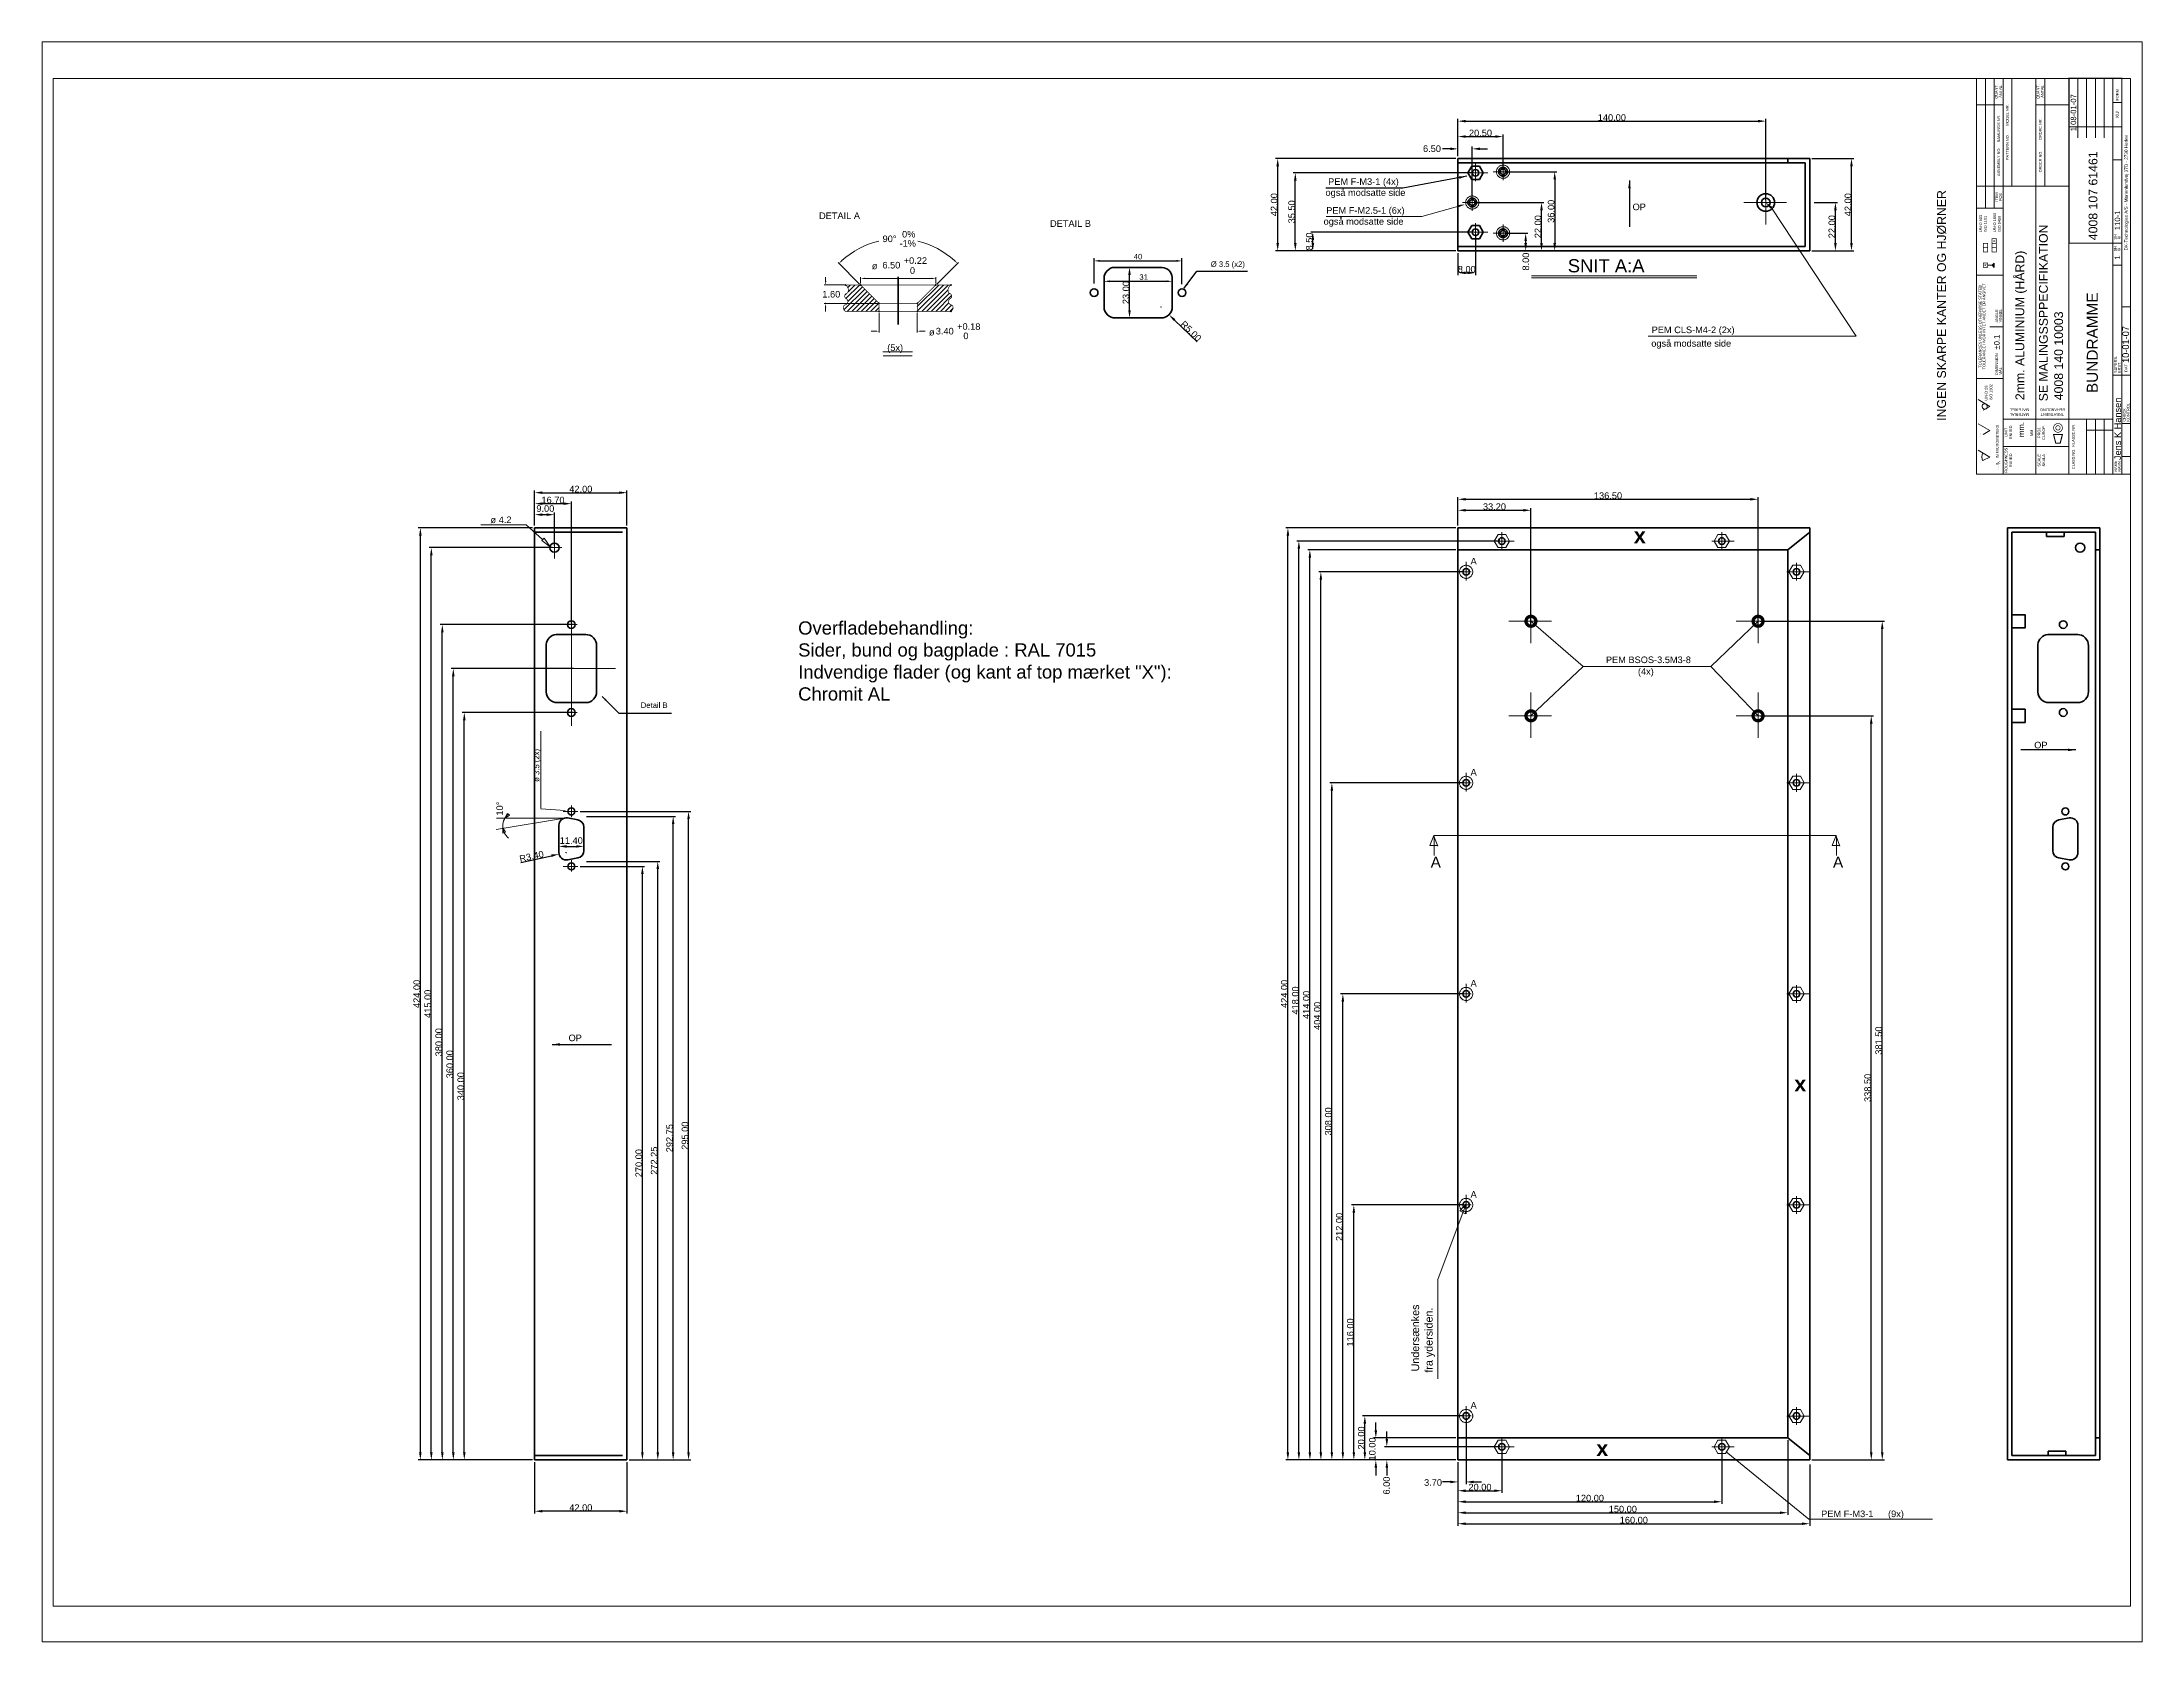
# Paper-space layout 'Layout1' of a CAD drawing. Extents: x 1.05 to 9.45, y 0.8 to 7.2.
# The model-space entities are those that its viewports show. They can reach past a viewport. Long polylines and large blocks are cut down to what shows.
import ezdxf
from ezdxf.enums import TextEntityAlignment as Align

# ---------------------------------------------------------------- set-up
doc = ezdxf.new("R2010")
doc.units = 0
doc.header["$MEASUREMENT"] = 0
for name, pattern in [('ACAD_ISO03W100', [30, 12, -18]), ('CENT', [11, 5, -2, 2, -2]), ('CENTER', [2, 1.25, -0.25, 0.25, -0.25]), ('HIDDEN', [0.375, 0.25, -0.125]), ('SKJUL1', [3, 1, -2])]:
    doc.linetypes.add(name, pattern=pattern)
doc.layers.get('0').update_dxf_attribs({"linetype": 'CONTINUOUS'})
for name, color, linetype, lineweight in [('110-1', 10, 'CONTINUOUS', 20), ('110-1M', 3, 'CONTINUOUS', 35), ('110-2DIM', 1, 'CONTINUOUS', 13)]:
    doc.layers.add(name, color=color, linetype=linetype, lineweight=lineweight)
doc.styles.get("Standard").update_dxf_attribs({"font": 'ARIAL.TTF'})
doc.dimstyles.new('ISO-25', dxfattribs={"dimtxt": 2.5, "dimasz": 2.5, "dimexe": 1.25, "dimexo": 0.625, "dimtad": 1, "dimtxsty": 'Standard', "dimcen": 2.5, "dimadec": 0, "dimazin": 0, "dimtfac": 1, "dimtmove": 0, "dimatfit": 3, "dimfxl": 0, "dimarcsym": 0})
doc.dimstyles.get("Standard").update_dxf_attribs({"dimtxt": 0.18, "dimasz": 0.18, "dimexe": 0.18, "dimexo": 0.0625, "dimgap": 0.09, "dimtad": 0, "dimtih": 1, "dimtoh": 1, "dimdec": 4, "dimzin": 0, "dimdsep": 46, "dimtxsty": 'Standard', "dimcen": 0.09, "dimadec": 0, "dimazin": 0, "dimtfac": 1, "dimtdec": 4, "dimtofl": 0, "dimtmove": 0, "dimatfit": 3, "dimfxl": 0, "dimtolj": 1, "dimtzin": 0, "dimarcsym": 0})

psp = doc.layouts.get("Layout1")

msp = doc.modelspace()

# ---------------------------------------------------------------- texts
for s, height, p in [('1 08-01-07', 2.5, (940.278, 680.912)), ('110-1', 2.5, (960.289, 635.933)), ('SE MALINGSSPPECIFIKATION', 4, (927.357, 558.079)), ('2mm. ALUMINIUM (HÅRD)', 4, (916.671, 558.627)), ('1', 2.5, (960.289, 622.558)), ('BUNDRAMME', 5, (950.121, 561.837)), ('±0.1', 2.5, (905.432, 581.632)), ('mm.', 2.5, (916.569, 541.833))]:
    msp.add_text(s, height=height, rotation=90).set_placement(p)
at = {"insert": (930.308, 558.57), "char_height": 4, "attachment_point": 1, "rotation": 90}
msp.add_mtext('4008 140 10003', dxfattribs=at)
at = {"color": 1, "insert": (957.687, 531.35), "char_height": 3, "width": 41.54, "attachment_point": 1, "rotation": 90}
msp.add_mtext('{\\C256;Jens K Hansen}', dxfattribs=at)
at = {"layer": '110-1'}
for s, height, rotation, p in [('QUANT.', 1.25, 90, (904.11, 699)), ('ANTAL', 1.25, 90, (905.886, 699)), ('QUANT.', 1.25, 90, (923.106, 699)), ('ANTAL', 1.25, 90, (924.889, 699)), ('FORM', 1.25, 90, (959, 697.5)), ('ASSEMBLY NO.     SAMLINGS NR.', 1.25, 90, (905, 674.5)), ('PATTERN NO.        MODEL NR.', 1.25, 90, (908.995, 680.5)), ('KU', 1.5, 90, (959, 688.5)), ('ORDER NO.          ORDRE NR.', 1.25, 90, (924, 674.5)), ('DK-Technologies A/S - Marienlundvej 37D - 2730 Herlev', 1.5, 90, (963.189, 653)), ('ITEM', 1.25, 90, (904.146, 651)), ('POS', 1.25, 90, (905.854, 651)), ('A', 1.25, 90, (903, 631)), ('SH', 1.25, 90, (958.095, 632.869)), ('BL', 1.25, 90, (959.811, 632.869)), ('SH', 1.25, 90, (958.095, 627.495)), ('BL', 1.25, 90, (959.811, 627.495)), ('A', 1.25, 90, (899, 620)), ('DAT', 1.25, 90, (963, 573.251)), ('MATERIEL', 1.25, 180, (914.466, 554.241)), ('BEHANDLING', 1.25, 180, (929.466, 554.241)), ('MATERIAL', 1.25, 180, (914.466, 552.105)), ('TREATMENT', 1.25, 180, (929.466, 552.105)), ('CLASS NO.  KLASSE NR.', 1.25, 90, (939, 537.5))]:
    msp.add_text(s, height=height, rotation=rotation, dxfattribs=at).set_placement(p, align=Align.MIDDLE)
for s, height, p in [('4008 107 61461', 4, (949.936, 631.387)), ('UN-D 603', 1.25, (897.416, 635.122)), ('ISO 1101', 1.25, (899.552, 635.122)), ('UN-D 1660', 1.25, (903.824, 635.122)), ('ISO 5459', 1.25, (905.96, 635.122)), ('ANGLE', 1.25, (904.768, 593.965)), ('VINKEL', 1.25, (906.477, 593.965)), ('10-01-07', 3, (964.309, 575.544)), ('DIMENSION', 1.25, (904.712, 569.994)), ('MÅL', 1.25, (906.478, 569.994)), ('SUPERS.', 1.25, (958.808, 571)), ('ERST.', 1.25, (960.538, 571)), ('UN-D 28', 1.25, (899.976, 558.452)), ('ISO 1302 ', 1.25, (902.112, 558.452)), ('. .', 1.25, (897, 553)), ('CHECK', 1.25, (962.776, 548.857)), ('KONTROL', 1.25, (964.554, 548.857)), ('. . R    IN MICROMETERS', 1.25, (905, 527)), ('. .', 1.25, (897, 542)), ('. .', 1.25, (897, 530)), ('A', 1.25, (905.757, 529.634)), ('NAME', 1.25, (958.824, 526.028)), ('NAVN', 1.25, (960.563, 526.028))]:
    msp.add_text(s, height=height, rotation=90, dxfattribs=at).set_placement(p)
for s, p in [('TOLERANCE HVOR INTET ANDET ER ANGIVET', (899, 592.25)), ('TOLERANCES UNLESS OTHERWISE STATED', (897.25, 592.25)), ('UNIT', (909, 544)), ('ENHED', (911.136, 544)), ('MM', (920.626, 543.75)), ('PROJ.', (924, 544)), ('EUROP.', (926.136, 544)), ('ROUGHNESS', (909, 531.25)), ('RUHED', (911.136, 531.25)), ('SCALE', (924, 531.25)), ('SKALA', (926.136, 531.25))]:
    msp.add_text(s, height=1.25, rotation=90, dxfattribs=at).set_placement(p, align=Align.CENTER)
at = {"layer": '110-1M'}
for s, p in [('DETAIL A', (368.438, 641.004)), ('DETAIL B', (473.503, 637.452))]:
    msp.add_text(s, height=3, dxfattribs=at).set_placement(p)
at = {"layer": '110-1M', "color": 1, "char_height": 7, "attachment_point": 1}
for insert in [(739.074, 500.527), (812.065, 251.145), (721.991, 85.306)]:
    msp.add_mtext('{\\fArial|b1|i0|c0|p34;x}', dxfattribs=dict(at, insert=insert))
at = {"layer": '110-1M', "color": 1, "insert": (358.933, 457.994), "char_height": 6, "width": 186.17, "attachment_point": 1}
msp.add_mtext('Overfladebehandling:\\PSider, bund og bagplade : RAL 7015\\PIndvendige flader (og kant af top mærket "X"): Chromit AL', dxfattribs=at)
at = {"layer": '110-2DIM'}
for s, p in [('PEM F-M3-1 (4x)', (600.022, 656.536)), ('også modsatte side', (598.821, 651.531)), ('også modsatte side', (597.959, 638.42)), ('PEM F-M2.5-1 (6x)', (599.16, 643.425)), ('ø', (392.438, 618.173)), ('0', (409.775, 616.053)), ('PEM CLS-M4-2 (2x)', (747.18, 589.097)), ('(5x)', (399.45, 581)), ('ø', (418.437, 588.046)), ('0', (434.091, 586.365)), ('også modsatte side', (746.996, 582.942)), ('ø 4.2', (218.984, 502.69)), ('A', (664.795, 483.876)), ('PEM BSOS-3.5M3-8', (726.376, 439.002)), ('(4x)', (740.928, 433.693)), ('A', (664.8, 387.876)), ('A', (664.8, 291.876)), ('A', (664.8, 195.876)), ('A', (664.797, 99.874)), ('PEM F-M3-1', (824.306, 50.522)), ('(9x)', (854.701, 50.53))]:
    msp.add_text(s, height=3, dxfattribs=at).set_placement(p)
for s, height, p in [('INGEN SKARPE KANTER OG HJØRNER', 4, (881.034, 549.223)), ('ø 3.5 (2x)', 2.5, (241.194, 385.009)), ('10°', 3, (224.672, 369.649)), ('Undersænkes', 3.5, (641.398, 116.803)), ('fra ydersiden.', 3.5, (647.531, 116.223))]:
    msp.add_text(s, height=height, rotation=90, dxfattribs=at).set_placement(p)
at = {"layer": '110-2DIM', "linetype": 'ByBlock'}
for s, p in [('90°', (397.338, 630.504)), ('-1%', (405.038, 628.404)), (' 0%', (405.038, 632.604)), ('6.50', (397.252, 618.519)), ('+0.22', (406.952, 620.619)), ('1.60', (369.938, 605.304)), ('+0.18', (431.238, 590.604)), ('3.40', (421.538, 588.504))]:
    msp.add_text(s, height=3, dxfattribs=at).set_placement(p)
at = {"layer": '110-2DIM', "linetype": 'Continuous'}
for s, height, p in [('SNIT A:A', 6, (709.015, 616.748)), ('A', 5, (646.647, 345.951)), ('A', 5, (829.647, 345.951))]:
    msp.add_text(s, height=height, dxfattribs=at).set_placement(p)
at = {"layer": '110-2DIM', "color": 1, "char_height": 3, "width": 19, "attachment_point": 1}
for insert in [(738.492, 648.022), (921.188, 403.218), (254.492, 270.022)]:
    msp.add_mtext('OP', dxfattribs=dict(at, insert=insert))
at = {"layer": '110-2DIM', "char_height": 2.5, "attachment_point": 9}
for s, insert in [('Ø 3.5 (x2)', (562.152, 618.488)), ('Detail B', (299.548, 418.579))]:
    msp.add_mtext(s, dxfattribs=dict(at, insert=insert))

# ---------------------------------------------------------------- blocks, each defined once
blk = doc.blocks.new('*X1')
at = {"color": 0}
for p, q in [((20.45, 7.01), (22.44, 9)), ((20.45, 7.37), (22.08, 9)), ((20.79, 7), (22.79, 9)), ((21.14, 7), (22.78, 8.64)), ((21.5, 7), (22.88, 8.38)), ((21.85, 7), (23.05, 8.2)), ((22.2, 7), (22.84, 7.64)), ((22.56, 7), (23.04, 7.48)), ((22.91, 7), (23.16, 7.25))]:
    blk.add_line(p, q, dxfattribs=at)
blk = doc.blocks.new('*X0')
at = {"color": 0}
for p, q in [((14.89, 7.11), (16.46, 8.69)), ((14.98, 8.26), (15.06, 8.34)), ((15.01, 9), (15.01, 9)), ((15.04, 7.97), (16.07, 9)), ((15.13, 7), (16.64, 8.51)), ((15.17, 8.81), (15.36, 9)), ((15.18, 7.76), (16.29, 8.86)), ((15.2, 8.48), (15.72, 9)), ((15.49, 7), (16.82, 8.33)), ((15.84, 7), (16.99, 8.16)), ((16.19, 7), (17.17, 7.98)), ((16.55, 7), (17.35, 7.8)), ((16.9, 7), (17.52, 7.63)), ((17.25, 7), (17.55, 7.3))]:
    blk.add_line(p, q, dxfattribs=at)
blk = doc.blocks.new('*D11')
at = {"layer": '110-2DIM', "color": 0, "lineweight": -2}
for p, q in [((250.07, 355.38), (250.07, 354.62)), ((253.57, 355.62), (257.97, 355.62)), ((261.47, 356.53), (261.47, 356.62))]:
    blk.add_line(p, q, dxfattribs=at)
at = {"layer": '110-2DIM', "color": 0}
for points in [[(253.57, 356.2), (253.57, 355.04), (250.07, 355.62)], [(257.97, 356.2), (257.97, 355.04), (261.47, 355.62)]]:
    blk.add_solid(points, dxfattribs=at)
at = {"layer": '110-2DIM', "color": 0, "insert": (255.74, 358.26), "char_height": 3, "attachment_point": 5}
blk.add_mtext('\\A1;11.40', dxfattribs=at)
blk = doc.blocks.new('*D10')
at = {"layer": '110-2DIM', "color": 0, "lineweight": -2}
for p, q in [((239.07, 75.53), (239.07, 52.21)), ((281.07, 75.53), (281.07, 52.21)), ((277.57, 53.21), (242.57, 53.21))]:
    blk.add_line(p, q, dxfattribs=at)
at = {"layer": '110-2DIM', "color": 0}
for points in [[(242.57, 53.8), (242.57, 52.63), (239.07, 53.21)], [(277.57, 53.8), (277.57, 52.63), (281.07, 53.21)]]:
    blk.add_solid(points, dxfattribs=at)
at = {"layer": '110-2DIM', "color": 0, "insert": (260.07, 54.83), "char_height": 3, "attachment_point": 5}
blk.add_mtext('\\A1;42.00', dxfattribs=at)
blk = doc.blocks.new('*D20')
at = {"layer": '110-2DIM', "color": 0, "lineweight": -2}
for p, q in [((821.07, 648.53), (831.77, 648.53)), ((830.77, 630.03), (830.77, 645.03)), ((821.07, 626.53), (831.77, 626.53))]:
    blk.add_line(p, q, dxfattribs=at)
at = {"layer": '110-2DIM', "color": 0}
for points in [[(830.19, 645.03), (831.36, 645.03), (830.77, 648.53)], [(830.19, 630.03), (831.36, 630.03), (830.77, 626.53)]]:
    blk.add_solid(points, dxfattribs=at)
at = {"layer": '110-2DIM', "color": 0, "insert": (829.15, 637.53), "char_height": 3, "attachment_point": 5, "rotation": 90}
blk.add_mtext('\\A1;22.00', dxfattribs=at)
blk = doc.blocks.new('*D4')
at = {"layer": '110-2DIM', "color": 0, "lineweight": -2}
for p, q in [((662.78, 95.53), (662.78, 65.53)), ((659.07, 75.53), (659.07, 65.53)), ((655.57, 66.53), (652.07, 66.53)), ((666.28, 66.53), (669.78, 66.53))]:
    blk.add_line(p, q, dxfattribs=at)
at = {"layer": '110-2DIM', "color": 0}
for points in [[(655.57, 67.11), (655.57, 65.94), (659.07, 66.53)], [(666.28, 67.11), (666.28, 65.94), (662.78, 66.53)]]:
    blk.add_solid(points, dxfattribs=at)
at = {"layer": '110-2DIM', "color": 0, "insert": (647.73, 66.26), "char_height": 3, "attachment_point": 5}
blk.add_mtext('\\A1;3.70', dxfattribs=at)
blk = doc.blocks.new('*D5')
at = {"layer": '110-2DIM', "color": 0, "lineweight": -2}
for p, q in [((679.08, 81.53), (679.08, 61.53)), ((659.07, 75.53), (659.07, 61.53)), ((662.57, 62.53), (675.58, 62.53))]:
    blk.add_line(p, q, dxfattribs=at)
at = {"layer": '110-2DIM', "color": 0}
for points in [[(662.57, 63.11), (662.57, 61.94), (659.07, 62.53)], [(675.58, 63.11), (675.58, 61.94), (679.08, 62.53)]]:
    blk.add_solid(points, dxfattribs=at)
at = {"layer": '110-2DIM', "color": 0, "insert": (669.08, 64.15), "char_height": 3, "attachment_point": 5}
blk.add_mtext('\\A1;20.00', dxfattribs=at)
blk = doc.blocks.new('*D6')
at = {"layer": '110-2DIM', "color": 0, "lineweight": -2}
for p, q in [((779.08, 81.53), (779.08, 56.53)), ((659.07, 75.53), (659.07, 56.53)), ((662.57, 57.53), (775.58, 57.53))]:
    blk.add_line(p, q, dxfattribs=at)
at = {"layer": '110-2DIM', "color": 0}
for points in [[(662.57, 58.11), (662.57, 56.94), (659.07, 57.53)], [(775.58, 58.11), (775.58, 56.94), (779.08, 57.53)]]:
    blk.add_solid(points, dxfattribs=at)
at = {"layer": '110-2DIM', "color": 0, "insert": (719.08, 59.15), "char_height": 3, "attachment_point": 5}
blk.add_mtext('\\A1;120.00', dxfattribs=at)
blk = doc.blocks.new('*D7')
at = {"layer": '110-2DIM', "color": 0, "lineweight": -2}
for p, q in [((809.07, 85.53), (809.07, 51.53)), ((659.07, 75.53), (659.07, 51.53)), ((662.57, 52.53), (805.57, 52.53))]:
    blk.add_line(p, q, dxfattribs=at)
at = {"layer": '110-2DIM', "color": 0}
for points in [[(662.57, 53.11), (662.57, 51.94), (659.07, 52.53)], [(805.57, 53.11), (805.57, 51.94), (809.07, 52.53)]]:
    blk.add_solid(points, dxfattribs=at)
at = {"layer": '110-2DIM', "color": 0, "insert": (734.07, 54.15), "char_height": 3, "attachment_point": 5}
blk.add_mtext('\\A1;150.00', dxfattribs=at)
blk = doc.blocks.new('*D8')
at = {"layer": '110-2DIM', "color": 0, "lineweight": -2}
for p, q in [((659.07, 74.53), (659.07, 46.53)), ((819.07, 74.53), (819.07, 46.53)), ((662.57, 47.53), (815.57, 47.53))]:
    blk.add_line(p, q, dxfattribs=at)
at = {"layer": '110-2DIM', "color": 0}
for points in [[(662.57, 48.11), (662.57, 46.94), (659.07, 47.53)], [(815.57, 48.11), (815.57, 46.94), (819.07, 47.53)]]:
    blk.add_solid(points, dxfattribs=at)
at = {"layer": '110-2DIM', "color": 0, "insert": (739.07, 49.15), "char_height": 3, "attachment_point": 5}
blk.add_mtext('\\A1;160.00', dxfattribs=at)
blk = doc.blocks.new('*D16')
at = {"layer": '110-2DIM', "color": 0, "lineweight": -2}
for p, q in [((498.08, 612.3), (498.08, 611.42)), ((500.58, 612.67), (526.58, 612.67)), ((529.08, 612.3), (529.08, 611.42))]:
    blk.add_line(p, q, dxfattribs=at)
at = {"layer": '110-2DIM', "color": 0}
for points in [[(500.58, 613.09), (500.58, 612.26), (498.08, 612.67)], [(526.58, 613.09), (526.58, 612.26), (529.08, 612.67)]]:
    blk.add_solid(points, dxfattribs=at)
at = {"layer": '110-2DIM', "color": 0, "insert": (516.08, 614.58), "char_height": 2.5, "attachment_point": 5}
blk.add_mtext('31', dxfattribs=at)
blk = doc.blocks.new('*D17')
at = {"layer": '110-2DIM', "color": 0, "lineweight": -2}
for p, q in [((493.53, 611.7), (493.53, 623.22)), ((496.03, 621.97), (531.03, 621.97)), ((533.53, 611.45), (533.53, 623.22))]:
    blk.add_line(p, q, dxfattribs=at)
at = {"layer": '110-2DIM', "color": 0}
for points in [[(496.03, 622.39), (496.03, 621.56), (493.53, 621.97)], [(531.03, 622.39), (531.03, 621.56), (533.53, 621.97)]]:
    blk.add_solid(points, dxfattribs=at)
at = {"layer": '110-2DIM', "color": 0, "insert": (513.53, 623.88), "char_height": 2.5, "attachment_point": 5}
blk.add_mtext('40', dxfattribs=at)
blk = doc.blocks.new('*D19')
at = {"layer": '110-2DIM', "color": 0, "lineweight": -2}
for p, q in [((820.07, 668.53), (839.07, 668.53)), ((838.07, 630.03), (838.07, 665.03)), ((820.07, 626.53), (839.07, 626.53))]:
    blk.add_line(p, q, dxfattribs=at)
at = {"layer": '110-2DIM', "color": 0}
for points in [[(837.49, 665.03), (838.66, 665.03), (838.07, 668.53)], [(837.49, 630.03), (838.66, 630.03), (838.07, 626.53)]]:
    blk.add_solid(points, dxfattribs=at)
at = {"layer": '110-2DIM', "color": 0, "insert": (836.45, 647.53), "char_height": 3, "attachment_point": 5, "rotation": 90}
blk.add_mtext('\\A1;42.00', dxfattribs=at)
blk = doc.blocks.new('*D21')
at = {"layer": '110-2DIM', "color": 0, "lineweight": -2}
for p, q in [((512.57, 619.03), (508.67, 619.03)), ((509.67, 599.53), (509.67, 615.53)), ((512.57, 596.03), (508.67, 596.03))]:
    blk.add_line(p, q, dxfattribs=at)
at = {"layer": '110-2DIM', "color": 0}
for points in [[(509.08, 615.53), (510.25, 615.53), (509.67, 619.03)], [(509.08, 599.53), (510.25, 599.53), (509.67, 596.03)]]:
    blk.add_solid(points, dxfattribs=at)
at = {"layer": '110-2DIM', "color": 0, "insert": (508.04, 607.53), "char_height": 3, "attachment_point": 5, "rotation": 90}
blk.add_mtext('\\A1;23.00', dxfattribs=at)
blk = doc.blocks.new('*D23')
at = {"layer": '110-2DIM', "color": 0, "lineweight": -2}
for p, q in [((680.57, 634.53), (690.87, 634.53)), ((689.87, 630.03), (689.87, 631.03)), ((660.07, 626.53), (690.87, 626.53))]:
    blk.add_line(p, q, dxfattribs=at)
at = {"layer": '110-2DIM', "color": 0}
for points in [[(689.28, 631.03), (690.45, 631.03), (689.87, 634.53)], [(689.28, 630.03), (690.45, 630.03), (689.87, 626.53)]]:
    blk.add_solid(points, dxfattribs=at)
at = {"layer": '110-2DIM', "color": 0, "insert": (689.96, 621.64), "char_height": 3, "attachment_point": 5, "rotation": 90}
blk.add_mtext('\\A1;8.00', dxfattribs=at)
blk = doc.blocks.new('*D24')
at = {"layer": '110-2DIM', "color": 0, "lineweight": -2}
for p, q in [((680.57, 662.53), (704.07, 662.53)), ((703.07, 659.03), (703.07, 630.03)), ((680.57, 626.53), (704.07, 626.53))]:
    blk.add_line(p, q, dxfattribs=at)
at = {"layer": '110-2DIM', "color": 0}
for points in [[(702.49, 659.03), (703.66, 659.03), (703.07, 662.53)], [(702.49, 630.03), (703.66, 630.03), (703.07, 626.53)]]:
    blk.add_solid(points, dxfattribs=at)
at = {"layer": '110-2DIM', "color": 0, "insert": (701.45, 644.53), "char_height": 3, "attachment_point": 5, "rotation": 90}
blk.add_mtext('\\A1;36.00', dxfattribs=at)
blk = doc.blocks.new('*D25')
at = {"layer": '110-2DIM', "color": 0, "lineweight": -2}
for p, q in [((658.07, 668.53), (576.07, 668.53)), ((577.07, 630.03), (577.07, 665.03)), ((658.07, 626.53), (576.07, 626.53))]:
    blk.add_line(p, q, dxfattribs=at)
at = {"layer": '110-2DIM', "color": 0}
for points in [[(576.49, 665.03), (577.66, 665.03), (577.07, 668.53)], [(576.49, 630.03), (577.66, 630.03), (577.07, 626.53)]]:
    blk.add_solid(points, dxfattribs=at)
at = {"layer": '110-2DIM', "color": 0, "insert": (575.45, 647.53), "char_height": 3, "attachment_point": 5, "rotation": 90}
blk.add_mtext('\\A1;42.00', dxfattribs=at)
blk = doc.blocks.new('*D26')
at = {"layer": '110-2DIM', "color": 0, "lineweight": -2}
for p, q in [((666.57, 648.53), (698.07, 648.53)), ((697.07, 630.03), (697.07, 645.03)), ((660.07, 626.53), (698.07, 626.53))]:
    blk.add_line(p, q, dxfattribs=at)
at = {"layer": '110-2DIM', "color": 0}
for points in [[(696.49, 645.03), (697.66, 645.03), (697.07, 648.53)], [(696.49, 630.03), (697.66, 630.03), (697.07, 626.53)]]:
    blk.add_solid(points, dxfattribs=at)
at = {"layer": '110-2DIM', "color": 0, "insert": (695.45, 637.53), "char_height": 3, "attachment_point": 5, "rotation": 90}
blk.add_mtext('\\A1;22.00', dxfattribs=at)
blk = doc.blocks.new('*D27')
at = {"layer": '110-2DIM', "color": 0, "lineweight": -2}
for p, q in [((655.57, 672.94), (652.07, 672.94)), ((659.07, 669.53), (659.07, 673.94)), ((665.57, 649.53), (665.57, 673.94)), ((669.07, 672.94), (672.57, 672.94))]:
    blk.add_line(p, q, dxfattribs=at)
at = {"layer": '110-2DIM', "color": 0}
for points in [[(655.57, 673.52), (655.57, 672.35), (659.07, 672.94)], [(669.07, 673.52), (669.07, 672.35), (665.57, 672.94)]]:
    blk.add_solid(points, dxfattribs=at)
at = {"layer": '110-2DIM', "color": 0, "insert": (647.26, 673), "char_height": 3, "attachment_point": 5}
blk.add_mtext('\\A1;6.50', dxfattribs=at)
blk = doc.blocks.new('*D28')
at = {"layer": '110-2DIM', "color": 0, "lineweight": -2}
for p, q in [((659.07, 669.53), (659.07, 679.53)), ((662.57, 678.53), (676.07, 678.53)), ((679.57, 663.53), (679.57, 679.53))]:
    blk.add_line(p, q, dxfattribs=at)
at = {"layer": '110-2DIM', "color": 0}
for points in [[(662.57, 679.11), (662.57, 677.94), (659.07, 678.53)], [(676.07, 679.11), (676.07, 677.94), (679.57, 678.53)]]:
    blk.add_solid(points, dxfattribs=at)
at = {"layer": '110-2DIM', "color": 0, "insert": (669.32, 680.15), "char_height": 3, "attachment_point": 5}
blk.add_mtext('\\A1;20.50', dxfattribs=at)
blk = doc.blocks.new('*D29')
at = {"layer": '110-2DIM', "color": 0, "lineweight": -2}
for p, q in [((259.78, 346.53), (289.07, 346.53)), ((288.07, 80.03), (288.07, 343.03)), ((282.07, 76.53), (289.07, 76.53))]:
    blk.add_line(p, q, dxfattribs=at)
at = {"layer": '110-2DIM', "color": 0}
for points in [[(287.49, 343.03), (288.66, 343.03), (288.07, 346.53)], [(287.49, 80.03), (288.66, 80.03), (288.07, 76.53)]]:
    blk.add_solid(points, dxfattribs=at)
at = {"layer": '110-2DIM', "color": 0, "insert": (286.45, 211.53), "char_height": 3, "attachment_point": 5, "rotation": 90}
blk.add_mtext('\\A1;270.00', dxfattribs=at)
blk = doc.blocks.new('*D30')
at = {"layer": '110-2DIM', "color": 0, "lineweight": -2}
for p, q in [((262.7, 348.78), (296.07, 348.78)), ((295.07, 80.03), (295.07, 345.28)), ((282.07, 76.53), (296.07, 76.53))]:
    blk.add_line(p, q, dxfattribs=at)
at = {"layer": '110-2DIM', "color": 0}
for points in [[(294.49, 345.28), (295.66, 345.28), (295.07, 348.78)], [(294.49, 80.03), (295.66, 80.03), (295.07, 76.53)]]:
    blk.add_solid(points, dxfattribs=at)
at = {"layer": '110-2DIM', "color": 0, "insert": (293.45, 212.65), "char_height": 3, "attachment_point": 5, "rotation": 90}
blk.add_mtext('\\A1;272.25', dxfattribs=at)
blk = doc.blocks.new('*D31')
at = {"layer": '110-2DIM', "color": 0, "lineweight": -2}
for p, q in [((262.7, 369.28), (303.07, 369.28)), ((302.07, 80.03), (302.07, 365.78)), ((282.07, 76.53), (303.07, 76.53))]:
    blk.add_line(p, q, dxfattribs=at)
at = {"layer": '110-2DIM', "color": 0}
for points in [[(301.49, 365.78), (302.66, 365.78), (302.07, 369.28)], [(301.49, 80.03), (302.66, 80.03), (302.07, 76.53)]]:
    blk.add_solid(points, dxfattribs=at)
at = {"layer": '110-2DIM', "color": 0, "insert": (300.45, 222.9), "char_height": 3, "attachment_point": 5, "rotation": 90}
blk.add_mtext('\\A1;292.75', dxfattribs=at)
blk = doc.blocks.new('*D32')
at = {"layer": '110-2DIM', "color": 0, "lineweight": -2}
for p, q in [((259.78, 371.53), (310.07, 371.53)), ((309.07, 80.03), (309.07, 368.03)), ((282.07, 76.53), (310.07, 76.53))]:
    blk.add_line(p, q, dxfattribs=at)
at = {"layer": '110-2DIM', "color": 0}
for points in [[(308.49, 368.03), (309.66, 368.03), (309.07, 371.53)], [(308.49, 80.03), (309.66, 80.03), (309.07, 76.53)]]:
    blk.add_solid(points, dxfattribs=at)
at = {"layer": '110-2DIM', "color": 0, "insert": (307.45, 224.03), "char_height": 3, "attachment_point": 5, "rotation": 90}
blk.add_mtext('\\A1;295.00', dxfattribs=at)
blk = doc.blocks.new('*D33')
at = {"layer": '110-2DIM', "color": 0, "lineweight": -2}
for p, q in [((239.07, 501.53), (239.07, 507.53)), ((242.57, 506.53), (244.57, 506.53)), ((248.07, 492.53), (248.07, 507.53))]:
    blk.add_line(p, q, dxfattribs=at)
at = {"layer": '110-2DIM', "color": 0}
for points in [[(242.57, 507.11), (242.57, 505.94), (239.07, 506.53)], [(244.57, 507.11), (244.57, 505.94), (248.07, 506.53)]]:
    blk.add_solid(points, dxfattribs=at)
at = {"layer": '110-2DIM', "color": 0, "insert": (243.93, 509.29), "char_height": 3, "attachment_point": 5}
blk.add_mtext('\\A1;9.00', dxfattribs=at)
blk = doc.blocks.new('*D34')
at = {"layer": '110-2DIM', "color": 0, "lineweight": -2}
for p, q in [((626.71, 86.03), (626.71, 89.53)), ((678.07, 82.53), (625.71, 82.53)), ((658.07, 76.53), (625.71, 76.53)), ((626.71, 73.03), (626.71, 69.53))]:
    blk.add_line(p, q, dxfattribs=at)
at = {"layer": '110-2DIM', "color": 0}
for points in [[(626.13, 86.03), (627.29, 86.03), (626.71, 82.53)], [(626.13, 73.03), (627.29, 73.03), (626.71, 76.53)]]:
    blk.add_solid(points, dxfattribs=at)
at = {"layer": '110-2DIM', "color": 0, "insert": (626.61, 64.88), "char_height": 3, "attachment_point": 5, "rotation": 90}
blk.add_mtext('\\A1;6.00', dxfattribs=at)
blk = doc.blocks.new('*D35')
at = {"layer": '110-2DIM', "color": 0, "lineweight": -2}
for p, q in [((658.07, 86.53), (620.71, 86.53)), ((621.71, 90.03), (621.71, 93.53)), ((658.07, 76.53), (620.71, 76.53)), ((621.71, 73.03), (621.71, 69.53))]:
    blk.add_line(p, q, dxfattribs=at)
at = {"layer": '110-2DIM', "color": 0}
for points in [[(621.13, 90.03), (622.29, 90.03), (621.71, 86.53)], [(621.13, 73.03), (622.29, 73.03), (621.71, 76.53)]]:
    blk.add_solid(points, dxfattribs=at)
at = {"layer": '110-2DIM', "color": 0, "insert": (620.09, 81.53), "char_height": 3, "attachment_point": 5, "rotation": 90}
blk.add_mtext('\\A1;10.00', dxfattribs=at)
blk = doc.blocks.new('*D36')
at = {"layer": '110-2DIM', "color": 0, "lineweight": -2}
for p, q in [((661.77, 96.53), (615.71, 96.53)), ((616.71, 80.03), (616.71, 93.03)), ((658.07, 76.53), (615.71, 76.53))]:
    blk.add_line(p, q, dxfattribs=at)
at = {"layer": '110-2DIM', "color": 0}
for points in [[(616.13, 93.03), (617.29, 93.03), (616.71, 96.53)], [(616.13, 80.03), (617.29, 80.03), (616.71, 76.53)]]:
    blk.add_solid(points, dxfattribs=at)
at = {"layer": '110-2DIM', "color": 0, "insert": (615.09, 86.53), "char_height": 3, "attachment_point": 5, "rotation": 90}
blk.add_mtext('\\A1;20.00', dxfattribs=at)
blk = doc.blocks.new('*D37')
at = {"layer": '110-2DIM', "color": 0, "lineweight": -2}
for p, q in [((661.78, 192.53), (610.71, 192.53)), ((611.71, 80.03), (611.71, 189.03)), ((658.07, 76.53), (610.71, 76.53))]:
    blk.add_line(p, q, dxfattribs=at)
at = {"layer": '110-2DIM', "color": 0}
for points in [[(611.13, 189.03), (612.29, 189.03), (611.71, 192.53)], [(611.13, 80.03), (612.29, 80.03), (611.71, 76.53)]]:
    blk.add_solid(points, dxfattribs=at)
at = {"layer": '110-2DIM', "color": 0, "insert": (610.09, 134.53), "char_height": 3, "attachment_point": 5, "rotation": 90}
blk.add_mtext('\\A1;116.00', dxfattribs=at)
blk = doc.blocks.new('*D38')
at = {"layer": '110-2DIM', "color": 0, "lineweight": -2}
for p, q in [((661.78, 288.53), (605.71, 288.53)), ((606.71, 80.03), (606.71, 285.03)), ((658.07, 76.53), (605.71, 76.53))]:
    blk.add_line(p, q, dxfattribs=at)
at = {"layer": '110-2DIM', "color": 0}
for points in [[(606.13, 285.03), (607.29, 285.03), (606.71, 288.53)], [(606.13, 80.03), (607.29, 80.03), (606.71, 76.53)]]:
    blk.add_solid(points, dxfattribs=at)
at = {"layer": '110-2DIM', "color": 0, "insert": (605.09, 182.53), "char_height": 3, "attachment_point": 5, "rotation": 90}
blk.add_mtext('\\A1;212.00', dxfattribs=at)
blk = doc.blocks.new('*D39')
at = {"layer": '110-2DIM', "color": 0, "lineweight": -2}
for p, q in [((661.78, 384.53), (600.71, 384.53)), ((601.71, 80.03), (601.71, 381.03)), ((658.07, 76.53), (600.71, 76.53))]:
    blk.add_line(p, q, dxfattribs=at)
at = {"layer": '110-2DIM', "color": 0}
for points in [[(601.13, 381.03), (602.29, 381.03), (601.71, 384.53)], [(601.13, 80.03), (602.29, 80.03), (601.71, 76.53)]]:
    blk.add_solid(points, dxfattribs=at)
at = {"layer": '110-2DIM', "color": 0, "insert": (600.09, 230.53), "char_height": 3, "attachment_point": 5, "rotation": 90}
blk.add_mtext('\\A1;308.00', dxfattribs=at)
blk = doc.blocks.new('*D40')
at = {"layer": '110-2DIM', "color": 0, "lineweight": -2}
for p, q in [((661.78, 480.53), (595.71, 480.53)), ((596.71, 80.03), (596.71, 477.03)), ((658.07, 76.53), (595.71, 76.53))]:
    blk.add_line(p, q, dxfattribs=at)
at = {"layer": '110-2DIM', "color": 0}
for points in [[(596.13, 477.03), (597.29, 477.03), (596.71, 480.53)], [(596.13, 80.03), (597.29, 80.03), (596.71, 76.53)]]:
    blk.add_solid(points, dxfattribs=at)
at = {"layer": '110-2DIM', "color": 0, "insert": (595.09, 278.53), "char_height": 3, "attachment_point": 5, "rotation": 90}
blk.add_mtext('\\A1;404.00', dxfattribs=at)
blk = doc.blocks.new('*D41')
at = {"layer": '110-2DIM', "color": 0, "lineweight": -2}
for p, q in [((658.07, 490.53), (590.71, 490.53)), ((591.71, 80.03), (591.71, 487.03)), ((658.07, 76.53), (590.71, 76.53))]:
    blk.add_line(p, q, dxfattribs=at)
at = {"layer": '110-2DIM', "color": 0}
for points in [[(591.13, 487.03), (592.29, 487.03), (591.71, 490.53)], [(591.13, 80.03), (592.29, 80.03), (591.71, 76.53)]]:
    blk.add_solid(points, dxfattribs=at)
at = {"layer": '110-2DIM', "color": 0, "insert": (590.09, 283.53), "char_height": 3, "attachment_point": 5, "rotation": 90}
blk.add_mtext('\\A1;414.00', dxfattribs=at)
blk = doc.blocks.new('*D42')
at = {"layer": '110-2DIM', "color": 0, "lineweight": -2}
for p, q in [((678.07, 494.53), (585.71, 494.53)), ((586.71, 80.03), (586.71, 491.03)), ((658.07, 76.53), (585.71, 76.53))]:
    blk.add_line(p, q, dxfattribs=at)
at = {"layer": '110-2DIM', "color": 0}
for points in [[(586.13, 491.03), (587.29, 491.03), (586.71, 494.53)], [(586.13, 80.03), (587.29, 80.03), (586.71, 76.53)]]:
    blk.add_solid(points, dxfattribs=at)
at = {"layer": '110-2DIM', "color": 0, "insert": (585.09, 285.53), "char_height": 3, "attachment_point": 5, "rotation": 90}
blk.add_mtext('\\A1;418.00', dxfattribs=at)
blk = doc.blocks.new('*D43')
at = {"layer": '110-2DIM', "color": 0, "lineweight": -2}
for p, q in [((658.07, 500.53), (580.71, 500.53)), ((581.71, 80.03), (581.71, 497.03)), ((658.07, 76.53), (580.71, 76.53))]:
    blk.add_line(p, q, dxfattribs=at)
at = {"layer": '110-2DIM', "color": 0}
for points in [[(581.13, 497.03), (582.29, 497.03), (581.71, 500.53)], [(581.13, 80.03), (582.29, 80.03), (581.71, 76.53)]]:
    blk.add_solid(points, dxfattribs=at)
at = {"layer": '110-2DIM', "color": 0, "insert": (580.09, 288.53), "char_height": 3, "attachment_point": 5, "rotation": 90}
blk.add_mtext('\\A1;424.00', dxfattribs=at)
blk = doc.blocks.new('*D44')
at = {"layer": '110-1M', "color": 0, "lineweight": -2}
for p, q in [((667.07, 633.63), (667.07, 615.53)), ((659.07, 625.53), (659.07, 615.53)), ((662.57, 616.53), (663.57, 616.53))]:
    blk.add_line(p, q, dxfattribs=at)
at = {"layer": '110-1M', "color": 0}
for points in [[(662.57, 617.11), (662.57, 615.94), (659.07, 616.53)], [(663.57, 617.11), (663.57, 615.94), (667.07, 616.53)]]:
    blk.add_solid(points, dxfattribs=at)
at = {"layer": '110-1M', "color": 0, "insert": (663.07, 618.15), "char_height": 3, "attachment_point": 5}
blk.add_mtext('\\A1;8.00', dxfattribs=at)
blk = doc.blocks.new('*D45')
at = {"layer": '110-1M', "color": 0, "lineweight": -2}
for p, q in [((666.07, 635.03), (592.07, 635.03)), ((593.07, 630.03), (593.07, 631.53)), ((658.07, 626.53), (592.07, 626.53))]:
    blk.add_line(p, q, dxfattribs=at)
at = {"layer": '110-1M', "color": 0}
for points in [[(592.49, 631.53), (593.66, 631.53), (593.07, 635.03)], [(592.49, 630.03), (593.66, 630.03), (593.07, 626.53)]]:
    blk.add_solid(points, dxfattribs=at)
at = {"layer": '110-1M', "color": 0, "insert": (591.45, 630.78), "char_height": 3, "attachment_point": 5, "rotation": 90}
blk.add_mtext('\\A1;8.50', dxfattribs=at)
blk = doc.blocks.new('*D46')
at = {"layer": '110-1M', "color": 0, "lineweight": -2}
for p, q in [((666.07, 662.03), (584.07, 662.03)), ((585.07, 630.03), (585.07, 658.53)), ((658.07, 626.53), (584.07, 626.53))]:
    blk.add_line(p, q, dxfattribs=at)
at = {"layer": '110-1M', "color": 0}
for points in [[(584.49, 658.53), (585.66, 658.53), (585.07, 662.03)], [(584.49, 630.03), (585.66, 630.03), (585.07, 626.53)]]:
    blk.add_solid(points, dxfattribs=at)
at = {"layer": '110-1M', "color": 0, "insert": (583.45, 644.28), "char_height": 3, "attachment_point": 5, "rotation": 90}
blk.add_mtext('\\A1;35.50', dxfattribs=at)
blk = doc.blocks.new('*D47')
at = {"layer": '110-1M', "color": 0, "lineweight": -2}
for p, q in [((659.07, 669.53), (659.07, 686.53)), ((662.57, 685.53), (795.58, 685.53)), ((799.08, 649.53), (799.08, 686.53))]:
    blk.add_line(p, q, dxfattribs=at)
at = {"layer": '110-1M', "color": 0}
for points in [[(662.57, 686.11), (662.57, 684.94), (659.07, 685.53)], [(795.58, 686.11), (795.58, 684.94), (799.08, 685.53)]]:
    blk.add_solid(points, dxfattribs=at)
at = {"layer": '110-1M', "color": 0, "insert": (729.07, 687.15), "char_height": 3, "attachment_point": 5}
blk.add_mtext('\\A1;140.00', dxfattribs=at)
blk = doc.blocks.new('*D48')
at = {"layer": '110-1M', "color": 0, "lineweight": -2}
for p, q in [((659.07, 501.53), (659.07, 509.53)), ((662.57, 508.53), (688.77, 508.53)), ((692.27, 456.13), (692.27, 509.53))]:
    blk.add_line(p, q, dxfattribs=at)
at = {"layer": '110-1M', "color": 0}
for points in [[(662.57, 509.11), (662.57, 507.94), (659.07, 508.53)], [(688.77, 509.11), (688.77, 507.94), (692.27, 508.53)]]:
    blk.add_solid(points, dxfattribs=at)
at = {"layer": '110-1M', "color": 0, "insert": (675.67, 510.15), "char_height": 3, "attachment_point": 5}
blk.add_mtext('\\A1;33.20', dxfattribs=at)
blk = doc.blocks.new('*D49')
at = {"layer": '110-1M', "color": 0, "lineweight": -2}
for p, q in [((659.07, 501.53), (659.07, 514.53)), ((662.57, 513.53), (792.07, 513.53)), ((795.57, 456.13), (795.57, 514.53))]:
    blk.add_line(p, q, dxfattribs=at)
at = {"layer": '110-1M', "color": 0}
for points in [[(662.57, 514.11), (662.57, 512.94), (659.07, 513.53)], [(792.07, 514.11), (792.07, 512.94), (795.57, 513.53)]]:
    blk.add_solid(points, dxfattribs=at)
at = {"layer": '110-1M', "color": 0, "insert": (727.32, 515.15), "char_height": 3, "attachment_point": 5}
blk.add_mtext('\\A1;136.50', dxfattribs=at)
blk = doc.blocks.new('*D50')
at = {"layer": '110-1M', "color": 0, "lineweight": -2}
for p, q in [((256.77, 416.53), (206.07, 416.53)), ((207.07, 80.03), (207.07, 413.03)), ((238.07, 76.53), (206.07, 76.53))]:
    blk.add_line(p, q, dxfattribs=at)
at = {"layer": '110-1M', "color": 0}
for points in [[(206.49, 413.03), (207.66, 413.03), (207.07, 416.53)], [(206.49, 80.03), (207.66, 80.03), (207.07, 76.53)]]:
    blk.add_solid(points, dxfattribs=at)
at = {"layer": '110-1M', "color": 0, "insert": (205.45, 246.53), "char_height": 3, "attachment_point": 5, "rotation": 90}
blk.add_mtext('\\A1;340.00', dxfattribs=at)
blk = doc.blocks.new('*D51')
at = {"layer": '110-1M', "color": 0, "lineweight": -2}
for p, q in [((256.77, 436.53), (201.07, 436.53)), ((202.07, 80.03), (202.07, 433.03)), ((238.07, 76.53), (201.07, 76.53))]:
    blk.add_line(p, q, dxfattribs=at)
at = {"layer": '110-1M', "color": 0}
for points in [[(201.49, 433.03), (202.66, 433.03), (202.07, 436.53)], [(201.49, 80.03), (202.66, 80.03), (202.07, 76.53)]]:
    blk.add_solid(points, dxfattribs=at)
at = {"layer": '110-1M', "color": 0, "insert": (200.45, 256.53), "char_height": 3, "attachment_point": 5, "rotation": 90}
blk.add_mtext('\\A1;360.00', dxfattribs=at)
blk = doc.blocks.new('*D52')
at = {"layer": '110-1M', "color": 0, "lineweight": -2}
for p, q in [((256.77, 456.53), (196.07, 456.53)), ((197.07, 80.03), (197.07, 453.03)), ((238.07, 76.53), (196.07, 76.53))]:
    blk.add_line(p, q, dxfattribs=at)
at = {"layer": '110-1M', "color": 0}
for points in [[(196.49, 453.03), (197.66, 453.03), (197.07, 456.53)], [(196.49, 80.03), (197.66, 80.03), (197.07, 76.53)]]:
    blk.add_solid(points, dxfattribs=at)
at = {"layer": '110-1M', "color": 0, "insert": (195.45, 266.53), "char_height": 3, "attachment_point": 5, "rotation": 90}
blk.add_mtext('\\A1;380.00', dxfattribs=at)
blk = doc.blocks.new('*D53')
at = {"layer": '110-1M', "color": 0, "lineweight": -2}
for p, q in [((247.07, 491.53), (191.07, 491.53)), ((192.07, 80.03), (192.07, 488.03)), ((238.07, 76.53), (191.07, 76.53))]:
    blk.add_line(p, q, dxfattribs=at)
at = {"layer": '110-1M', "color": 0}
for points in [[(191.49, 488.03), (192.66, 488.03), (192.07, 491.53)], [(191.49, 80.03), (192.66, 80.03), (192.07, 76.53)]]:
    blk.add_solid(points, dxfattribs=at)
at = {"layer": '110-1M', "color": 0, "insert": (190.45, 284.03), "char_height": 3, "attachment_point": 5, "rotation": 90}
blk.add_mtext('\\A1;415.00', dxfattribs=at)
blk = doc.blocks.new('*D54')
at = {"layer": '110-1M', "color": 0, "lineweight": -2}
for p, q in [((238.07, 500.53), (186.07, 500.53)), ((187.07, 80.03), (187.07, 497.03)), ((238.07, 76.53), (186.07, 76.53))]:
    blk.add_line(p, q, dxfattribs=at)
at = {"layer": '110-1M', "color": 0}
for points in [[(186.49, 497.03), (187.66, 497.03), (187.07, 500.53)], [(186.49, 80.03), (187.66, 80.03), (187.07, 76.53)]]:
    blk.add_solid(points, dxfattribs=at)
at = {"layer": '110-1M', "color": 0, "insert": (185.45, 288.53), "char_height": 3, "attachment_point": 5, "rotation": 90}
blk.add_mtext('\\A1;424.00', dxfattribs=at)
blk = doc.blocks.new('*D55')
at = {"layer": '110-1M', "color": 0, "lineweight": -2}
for p, q in [((796.57, 415.03), (848.07, 415.03)), ((847.07, 80.03), (847.07, 411.53)), ((820.07, 76.53), (848.07, 76.53))]:
    blk.add_line(p, q, dxfattribs=at)
at = {"layer": '110-1M', "color": 0}
for points in [[(846.49, 411.53), (847.66, 411.53), (847.07, 415.03)], [(846.49, 80.03), (847.66, 80.03), (847.07, 76.53)]]:
    blk.add_solid(points, dxfattribs=at)
at = {"layer": '110-1M', "color": 0, "insert": (845.45, 245.78), "char_height": 3, "attachment_point": 5, "rotation": 90}
blk.add_mtext('\\A1;338.50', dxfattribs=at)
blk = doc.blocks.new('*D56')
at = {"layer": '110-1M', "color": 0, "lineweight": -2}
for p, q in [((796.57, 458.03), (853.07, 458.03)), ((852.07, 80.03), (852.07, 454.53)), ((820.07, 76.53), (853.07, 76.53))]:
    blk.add_line(p, q, dxfattribs=at)
at = {"layer": '110-1M', "color": 0}
for points in [[(851.49, 454.53), (852.66, 454.53), (852.07, 458.03)], [(851.49, 80.03), (852.66, 80.03), (852.07, 76.53)]]:
    blk.add_solid(points, dxfattribs=at)
at = {"layer": '110-1M', "color": 0, "insert": (850.45, 267.28), "char_height": 3, "attachment_point": 5, "rotation": 90}
blk.add_mtext('\\A1;381.50', dxfattribs=at)
blk = doc.blocks.new('*D57')
at = {"layer": '110-1M', "color": 0, "lineweight": -2}
for p, q in [((239.07, 501.53), (239.07, 517.53)), ((242.57, 516.53), (277.57, 516.53)), ((281.07, 501.53), (281.07, 517.53))]:
    blk.add_line(p, q, dxfattribs=at)
at = {"layer": '110-1M', "color": 0}
for points in [[(242.57, 517.11), (242.57, 515.94), (239.07, 516.53)], [(277.57, 517.11), (277.57, 515.94), (281.07, 516.53)]]:
    blk.add_solid(points, dxfattribs=at)
at = {"layer": '110-1M', "color": 0, "insert": (260.07, 518.15), "char_height": 3, "attachment_point": 5}
blk.add_mtext('\\A1;42.00', dxfattribs=at)
blk = doc.blocks.new('*D58')
at = {"layer": '110-1M', "color": 0, "lineweight": -2}
for p, q in [((239.07, 501.53), (239.07, 512.53)), ((242.57, 511.53), (252.27, 511.53)), ((255.77, 457.53), (255.77, 512.53))]:
    blk.add_line(p, q, dxfattribs=at)
at = {"layer": '110-1M', "color": 0}
for points in [[(242.57, 512.11), (242.57, 510.94), (239.07, 511.53)], [(252.27, 512.11), (252.27, 510.94), (255.77, 511.53)]]:
    blk.add_solid(points, dxfattribs=at)
at = {"layer": '110-1M', "color": 0, "insert": (247.42, 513.15), "char_height": 3, "attachment_point": 5}
blk.add_mtext('\\A1;16.70', dxfattribs=at)
blk = doc.blocks.new('*D59')
at = {"layer": '110-1M', "color": 0, "lineweight": -2}
for p, q in [((232.73, 348.35), (246.73, 351.4)), ((253.38, 352.86), (253.56, 352.86)), ((253.47, 352.77), (253.47, 352.95))]:
    blk.add_line(p, q, dxfattribs=at)
at = {"layer": '110-1M', "color": 0}
blk.add_solid([(246.61, 351.97), (246.85, 350.83), (250.15, 352.14)], dxfattribs=at)
at = {"layer": '110-1M', "color": 0, "insert": (237.67, 351.09), "char_height": 3, "attachment_point": 5, "rotation": 12.28351}
blk.add_mtext('\\A1;R3.40', dxfattribs=at)
blk = doc.blocks.new('*D60')
at = {"layer": '110-1M', "color": 0, "lineweight": -2}
for p, q in [((523.92, 601), (524.1, 601)), ((524.01, 600.91), (524.01, 601.09)), ((540.39, 585.09), (530.11, 595.07))]:
    blk.add_line(p, q, dxfattribs=at)
at = {"layer": '110-1M', "color": 0}
blk.add_solid([(530.51, 595.49), (529.7, 594.66), (527.6, 597.51)], dxfattribs=at)
at = {"layer": '110-1M', "color": 0, "insert": (537.63, 590.03), "char_height": 3, "attachment_point": 5, "rotation": 315.83277}
blk.add_mtext('\\A1;R5.00', dxfattribs=at)

# ---------------------------------------------------------------- dimensions: what is measured, and where the dimension line sits
at = {"layer": '110-1M', "color": 1}
for base, p1, p2, picture, middle in [((799.076, 685.527), (659.074, 668.527), (799.076, 648.527), '*D47', (729.075, 687.148)), ((667.074, 616.527), (659.074, 626.527), (667.074, 634.627), '*D44', (663.074, 618.148)), ((281.073, 516.527), (239.074, 500.527), (281.073, 500.527), '*D57', (260.073, 518.148)), ((795.574, 513.527), (659.074, 500.527), (795.574, 455.129), '*D49', (727.324, 515.149)), ((255.773, 511.527), (239.074, 500.527), (255.773, 456.529), '*D58', (247.423, 513.148)), ((692.274, 508.527), (659.074, 500.527), (692.274, 455.129), '*D48', (675.674, 510.149))]:
    dim = msp.add_linear_dim(base=base, p1=p1, p2=p2, dimstyle='Standard', override={"dimtxt": 3, "dimasz": 3.5, "dimexe": 1, "dimexo": 1, "dimtad": 1, "dimtih": 0, "dimtoh": 0, "dimdec": 2, "dimtdec": 2, "dimtix": 1, "dimtmove": 2}, dxfattribs=at)
    dim.commit()
    dim.dimension.update_dxf_attribs({"geometry": picture, "text_midpoint": middle})
for base, p1, p2, picture, middle in [((585.074, 662.027), (659.074, 626.527), (667.074, 662.027), '*D46', (583.451, 644.277)), ((593.074, 635.027), (659.074, 626.527), (667.074, 635.027), '*D45', (591.452, 630.777)), ((187.074, 500.527), (239.073, 76.527), (239.073, 500.527), '*D54', (185.452, 288.527)), ((192.074, 491.527), (239.073, 76.527), (248.074, 491.527), '*D53', (190.452, 284.027)), ((197.074, 456.529), (239.073, 76.527), (257.773, 456.529), '*D52', (195.451, 266.528)), ((852.074, 458.029), (819.074, 76.527), (795.574, 458.029), '*D56', (850.451, 267.278)), ((202.074, 436.529), (239.073, 76.527), (257.773, 436.529), '*D51', (200.451, 256.528)), ((207.074, 416.529), (239.073, 76.527), (257.773, 416.529), '*D50', (205.451, 246.528)), ((847.074, 415.029), (819.074, 76.527), (795.574, 415.029), '*D55', (845.451, 245.778))]:
    dim = msp.add_linear_dim(base=base, p1=p1, p2=p2, angle=90, dimstyle='Standard', override={"dimtxt": 3, "dimasz": 3.5, "dimexe": 1, "dimexo": 1, "dimtad": 1, "dimtih": 0, "dimtoh": 0, "dimdec": 2, "dimtdec": 2, "dimtix": 1, "dimtmove": 2}, dxfattribs=at)
    dim.commit()
    dim.dimension.update_dxf_attribs({"geometry": picture, "text_midpoint": middle})
for center, mpoint, picture, middle in [((524.009, 600.997), (527.596, 597.513), '*D60', (537.632, 590.025)), ((253.473, 352.865), (250.151, 352.141), '*D59', (237.673, 351.085))]:
    dim = msp.add_radius_dim(center=center, mpoint=mpoint, dimstyle='Standard', override={"dimtxt": 3, "dimasz": 3.5, "dimexe": 1, "dimexo": 1, "dimtad": 1, "dimtih": 0, "dimtoh": 0, "dimdec": 2, "dimtdec": 2, "dimtix": 1, "dimtmove": 2}, dxfattribs=at)
    dim.commit()
    dim.dimension.update_dxf_attribs({"geometry": picture, "text_midpoint": middle})
at = {"layer": '110-2DIM', "color": 1}
for base, p1, p2, picture, middle in [((679.574, 678.527), (659.074, 668.527), (679.574, 662.527), '*D28', (669.324, 680.148)), ((809.074, 52.527), (659.074, 76.527), (809.074, 86.527), '*D7', (734.074, 54.148)), ((679.076, 62.527), (659.074, 76.527), (679.076, 82.528), '*D5', (669.075, 64.148)), ((779.076, 57.527), (659.074, 76.527), (779.076, 82.528), '*D6', (719.075, 59.148)), ((819.074, 47.527), (659.074, 75.527), (819.074, 75.527), '*D8', (739.074, 49.148))]:
    dim = msp.add_linear_dim(base=base, p1=p1, p2=p2, dimstyle='Standard', override={"dimtxt": 3, "dimasz": 3.5, "dimexe": 1, "dimexo": 1, "dimtad": 1, "dimtih": 0, "dimtoh": 0, "dimdec": 2, "dimtdec": 2, "dimtix": 1, "dimtmove": 2}, dxfattribs=at)
    dim.commit()
    dim.dimension.update_dxf_attribs({"geometry": picture, "text_midpoint": middle})
for base, p1, p2, picture, middle in [((665.574, 672.937), (659.074, 668.527), (665.574, 648.527), '*D27', (647.256, 673.001)), ((248.074, 506.527), (239.074, 500.527), (248.074, 491.527), '*D33', (243.925, 509.29)), ((662.778, 66.527), (659.074, 76.527), (662.778, 96.528), '*D4', (647.731, 66.258))]:
    dim = msp.add_linear_dim(base=base, p1=p1, p2=p2, dimstyle='Standard', override={"dimtxt": 3, "dimasz": 3.5, "dimexe": 1, "dimexo": 1, "dimtad": 1, "dimtih": 0, "dimtoh": 0, "dimdec": 2, "dimtdec": 2, "dimtix": 1, "dimtmove": 2}, dxfattribs=at)
    dim.commit()
    dim.dimension.update_dxf_attribs({"geometry": picture, "text_midpoint": middle, "dimtype": 160})
for base, p1, p2, picture, middle in [((577.074, 668.527), (659.074, 626.527), (659.074, 668.527), '*D25', (575.452, 647.527)), ((703.074, 626.527), (679.574, 662.527), (679.574, 626.527), '*D24', (701.451, 644.527)), ((838.074, 668.527), (819.074, 626.527), (819.074, 668.527), '*D19', (836.452, 647.527)), ((697.074, 648.527), (659.074, 626.527), (665.574, 648.527), '*D26', (695.452, 637.527)), ((509.666, 619.027), (513.574, 596.027), (513.574, 619.027), '*D21', (508.043, 607.527)), ((581.709, 500.527), (659.074, 76.527), (659.074, 500.527), '*D43', (580.087, 288.527)), ((586.709, 494.53), (659.074, 76.527), (679.07, 494.53), '*D42', (585.087, 285.528)), ((591.709, 490.527), (659.074, 76.527), (659.074, 490.527), '*D41', (590.087, 283.527)), ((596.709, 480.528), (659.074, 76.527), (662.778, 480.528), '*D40', (595.087, 278.527)), ((601.709, 384.528), (659.074, 76.527), (662.778, 384.528), '*D39', (600.086, 230.527)), ((309.074, 371.528), (281.073, 76.527), (258.778, 371.528), '*D32', (307.452, 224.028)), ((302.074, 369.278), (281.073, 76.527), (261.702, 369.278), '*D31', (300.452, 222.903)), ((288.074, 346.528), (281.073, 76.527), (258.778, 346.528), '*D29', (286.452, 211.528)), ((295.074, 348.778), (281.073, 76.527), (261.702, 348.778), '*D30', (293.452, 212.653)), ((606.709, 288.528), (659.074, 76.527), (662.778, 288.528), '*D38', (605.087, 182.527)), ((611.709, 192.528), (659.074, 76.527), (662.778, 192.528), '*D37', (610.087, 134.527)), ((616.709, 96.527), (659.074, 76.527), (662.774, 96.527), '*D36', (615.087, 86.527)), ((621.709, 86.527), (659.074, 76.527), (659.074, 86.527), '*D35', (620.087, 81.527))]:
    dim = msp.add_linear_dim(base=base, p1=p1, p2=p2, angle=90, dimstyle='Standard', override={"dimtxt": 3, "dimasz": 3.5, "dimexe": 1, "dimexo": 1, "dimtad": 1, "dimtih": 0, "dimtoh": 0, "dimdec": 2, "dimtdec": 2, "dimtix": 1, "dimtmove": 2}, dxfattribs=at)
    dim.commit()
    dim.dimension.update_dxf_attribs({"geometry": picture, "text_midpoint": middle})
at = {"layer": '110-2DIM'}
dim = msp.add_linear_dim(base=(830.773, 648.527), p1=(820.074, 626.527), p2=(820.074, 648.527), angle=90, dimstyle='Standard', override={"dimtxt": 3, "dimasz": 3.5, "dimexe": 1, "dimexo": 1, "dimtad": 1, "dimtih": 0, "dimtoh": 0, "dimdec": 2, "dimtdec": 2, "dimtix": 1, "dimtmove": 2}, dxfattribs=at)
dim.commit()
dim.dimension.update_dxf_attribs({"geometry": '*D20', "text_midpoint": (829.151, 637.527)})
at = {"layer": '110-2DIM', "color": 1}
for base, p1, p2, picture, middle in [((689.867, 634.527), (659.074, 626.527), (679.574, 634.527), '*D23', (689.96, 621.635)), ((626.709, 82.53), (659.074, 76.527), (679.07, 82.53), '*D34', (626.612, 64.884))]:
    dim = msp.add_linear_dim(base=base, p1=p1, p2=p2, angle=90, dimstyle='Standard', override={"dimtxt": 3, "dimasz": 3.5, "dimexe": 1, "dimexo": 1, "dimtad": 1, "dimtih": 0, "dimtoh": 0, "dimdec": 2, "dimtdec": 2, "dimtix": 1, "dimtmove": 2}, dxfattribs=at)
    dim.commit()
    dim.dimension.update_dxf_attribs({"geometry": picture, "text_midpoint": middle, "dimtype": 160})
at = {"layer": '110-2DIM'}
dim = msp.add_linear_dim(base=(533.526, 621.975), p1=(493.526, 611.075), p2=(533.526, 610.825), dimstyle='ISO-25', dxfattribs=at)
dim.commit()
dim.dimension.update_dxf_attribs({"geometry": '*D17', "text_midpoint": (513.526, 623.876)})
dim = msp.add_linear_dim(base=(529.076, 612.675), p1=(498.076, 612.925), p2=(529.076, 612.925), dimstyle='ISO-25', dxfattribs=at)
dim.commit()
dim.dimension.update_dxf_attribs({"geometry": '*D16', "text_midpoint": (516.076, 612.675), "dimtype": 160})
dim = msp.add_linear_dim(base=(261.466, 355.62), p1=(250.066, 356.38), p2=(261.466, 355.53), dimstyle='Standard', override={"dimtxt": 3, "dimasz": 3.5, "dimexe": 1, "dimexo": 1, "dimtad": 1, "dimtih": 0, "dimtoh": 0, "dimdec": 2, "dimtdec": 2, "dimtix": 1, "dimtmove": 2}, dxfattribs=at)
dim.commit()
dim.dimension.update_dxf_attribs({"geometry": '*D11', "text_midpoint": (255.738, 358.257), "dimtype": 160})
dim = msp.add_linear_dim(base=(239.074, 53.213), p1=(281.074, 76.527), p2=(239.074, 76.527), dimstyle='Standard', override={"dimtxt": 3, "dimasz": 3.5, "dimexe": 1, "dimexo": 1, "dimtad": 1, "dimtih": 0, "dimtoh": 0, "dimdec": 2, "dimtdec": 2, "dimtix": 1, "dimtmove": 2}, dxfattribs=at)
dim.commit()
dim.dimension.update_dxf_attribs({"geometry": '*D10', "text_midpoint": (260.074, 54.835)})

# ---------------------------------------------------------------- linework, layer by layer
at = {"layer": '110-1'}
for p, q in [((965, 705), (20, 705)), ((20, 705), (20, 10)), ((895, 525), (895, 705)), ((965, 705), (965, 10)), ((957, 570), (961, 570)), ((908, 550), (925, 550)), ((961, 548), (965, 548)), ((20, 10), (965, 10))]:
    msp.add_line(p, q, dxfattribs=at)
for points in [[(895, 705), (965, 705)], [(899, 646), (899, 705)], [(903, 646), (903, 705)], [(907, 525), (907, 705)], [(910.993, 656.091), (910.993, 705.091)], [(922, 525), (922, 705)], [(926, 656), (926, 705)], [(937, 525), (937, 705)], [(941, 678), (941, 705)], [(945, 678), (945, 705)], [(949, 678), (949, 705)], [(953, 678), (953, 705)], [(957, 525), (957, 705)], [(961, 525), (961, 705)], [(965, 525), (965, 705)], [(895, 693), (907, 693)], [(922, 693), (937, 693)], [(957, 694), (961, 694)], [(937, 683), (961, 683)], [(957, 668), (961, 668)], [(895, 656), (937, 656)], [(895, 646), (907, 646)], [(957, 630), (961, 630)], [(895, 615.5), (907, 615.5)], [(957, 620), (961, 620)], [(965, 601), (961, 601)], [(901, 592), (907, 592)], [(895, 568.5), (907, 568.5)], [(957, 570), (965, 570)], [(898.03, 554.037), (901, 555.75), (895.633, 558.869)], [(898.03, 543.037), (901, 544.75), (895.633, 547.869)], [(907, 550), (957, 550)], [(945, 545), (957, 545)], [(949, 525), (949, 550)], [(953, 525), (953, 550)], [(961, 548), (965, 548)], [(897.768, 531.152), (901, 532.75), (895.633, 535.869)], [(937, 537.5), (907, 537.5)], [(961, 533), (965, 533)], [(895, 525), (965, 525)]]:
    msp.add_lwpolyline(points, dxfattribs=at)
for points, const_width in [([(961, 630), (961, 705), (937, 705), (937, 630)], 0.5), ([(902, 630), (902, 632), (904, 632), (904, 630)], 0.3), ([(900, 628), (900, 630), (898, 630), (898, 628)], 0.3), ([(900, 626), (900, 628), (898, 628), (898, 626)], 0.3), ([(898, 619), (898, 621), (900, 621), (900, 619)], 0.3), ([(904, 628), (904, 630), (902, 630), (902, 628)], 0.3), ([(904, 626), (904, 628), (902, 628), (902, 626)], 0.3)]:
    msp.add_lwpolyline(points, close=True, dxfattribs=dict(at, const_width=const_width))
msp.add_lwpolyline([(903, 619), (903, 621), (902, 620)], close=True, dxfattribs=at)
for points, const_width in [([(900, 620), (903, 620)], 0.4), ([(957, 525), (957, 550), (945, 550), (945, 525), (957, 525)], 0.5), ([(933, 539), (934, 543), (930, 543), (931, 539), (933, 539)], 0.5)]:
    msp.add_lwpolyline(points, dxfattribs=dict(at, const_width=const_width))
at = {"layer": '110-1', "color": 2, "linetype": 'CENTER', "const_width": 0.02}
for points in [[(929, 546), (935, 546)], [(932, 538), (932, 549)]]:
    msp.add_lwpolyline(points, dxfattribs=at)
at = {"layer": '110-1', "color": 13, "const_width": 0.3}
for points in [[(932, 544, 1), (932, 548, 1)], [(932, 545, 1), (932, 547, 1)]]:
    msp.add_lwpolyline(points, format="xyb", close=True, dxfattribs=at)
at = {"layer": '110-1'}
for centre, radius, start, end in [((898.641, 555.76), 1.215, 36.484773, 29.24767), ((901, 532.75), 3.606, 149.838245, 209.838245)]:
    msp.add_arc(centre, radius, start, end, dxfattribs=at)
at = {"layer": '110-1M'}
for p, q in [((819.074, 668.527), (659.074, 668.527)), ((817.074, 666.527), (659.074, 666.527)), ((663.602, 662.018), (665.332, 665.038)), ((665.332, 659.018), (663.602, 662.018)), ((665.332, 665.018), (668.842, 665.018)), ((670.522, 662.018), (668.792, 659.018)), ((668.842, 665.018), (670.522, 662.018)), ((817.074, 666.527), (817.074, 628.527)), ((668.792, 659.018), (665.332, 659.018)), ((663.632, 635.028), (665.372, 638.018)), ((665.322, 632.018), (663.632, 635.028)), ((668.812, 632.048), (665.322, 632.018)), ((665.342, 638.018), (668.862, 638.018)), ((670.532, 635.028), (668.812, 632.048)), ((668.862, 638.018), (670.532, 635.028)), ((817.074, 628.527), (659.074, 628.527)), ((819.074, 626.527), (659.074, 626.527)), ((498.074, 614.126), (498.074, 600.928)), ((502.975, 619.027), (524.544, 619.027)), ((529.074, 600.944), (529.074, 614.497)), ((503.01, 596.027), (524.177, 596.027)), ((281.073, 500.527), (239.073, 500.527)), ((239.073, 498.527), (279.073, 498.527)), ((239.074, 500.527), (239.074, 76.527)), ((281.073, 76.527), (281.073, 500.527)), ((659.074, 76.527), (659.074, 500.527)), ((659.074, 500.527), (819.074, 500.527)), ((819.074, 498.527), (809.074, 490.527)), ((819.074, 500.527), (819.074, 76.527)), ((909.078, 76.527), (909.078, 500.527)), ((909.078, 500.527), (951.078, 500.527)), ((949.076, 498.527), (911.078, 498.527)), ((911.078, 498.527), (911.078, 186.527)), ((926.747, 496.527), (926.747, 498.527)), ((934.747, 498.527), (934.747, 496.527)), ((949.076, 498.527), (949.076, 78.527)), ((951.076, 500.527), (951.076, 76.527)), ((659.074, 490.527), (809.074, 490.527)), ((809.074, 86.527), (809.074, 490.527)), ((934.747, 496.527), (926.747, 496.527)), ((949.076, 490.527), (951.076, 490.527)), ((911.076, 472.027), (911.076, 443.027)), ((262.356, 452.009), (248.803, 452.009)), ((940.961, 452.009), (927.408, 452.009)), ((244.273, 425.91), (244.273, 447.479)), ((267.273, 425.946), (267.273, 447.112)), ((922.878, 425.91), (922.878, 447.479)), ((945.878, 425.946), (945.878, 447.112)), ((249.174, 421.009), (262.371, 421.009)), ((927.779, 421.009), (940.976, 421.009)), ((250.073, 365.212), (250.073, 352.865)), ((254.075, 368.559), (258.675, 367.732)), ((261.473, 353.715), (261.473, 364.385)), ((929.662, 353.719), (929.662, 364.389)), ((937.06, 368.562), (932.46, 367.735)), ((941.062, 365.216), (941.062, 352.868)), ((254.091, 349.521), (258.691, 350.372)), ((937.043, 349.525), (932.443, 350.375)), ((911.078, 78.527), (911.078, 186.527)), ((659.074, 86.527), (809.074, 86.527)), ((819.074, 78.527), (809.074, 86.527)), ((951.078, 86.527), (949.076, 86.527)), ((241.073, 78.527), (239.073, 78.527)), ((239.073, 76.527), (281.073, 76.527)), ((241.073, 78.527), (279.073, 78.527)), ((659.074, 76.527), (819.074, 76.527)), ((951.078, 76.527), (909.078, 76.527)), ((949.078, 78.527), (911.078, 78.527)), ((927.514, 78.527), (927.514, 80.527)), ((927.514, 80.527), (935.514, 80.527)), ((935.514, 80.527), (935.514, 78.527))]:
    msp.add_line(p, q, dxfattribs=at)
at = {"layer": '110-1M', "linetype": 'Continuous'}
for p, q in [((659.074, 626.527), (659.074, 668.527)), ((809.074, 666.527), (809.074, 668.527)), ((819.074, 668.527), (819.074, 626.527))]:
    msp.add_line(p, q, dxfattribs=at)
at = {"layer": '110-1M', "color": 3, "linetype": 'CENTER'}
msp.add_lwpolyline([(404.438, 614.714), (404.438, 593.004)], dxfattribs=at)
at = {"layer": '110-1M', "const_width": 0.3}
for points in [[(380.438, 611.004, -0.1347947), (381.492, 609.817, -0.1421464), (381.755, 608.331, -0.260812), (380.888, 607.109, 0.2811418), (380.119, 605.934, 0.2768744), (380.769, 604.769, -0.251153), (381.537, 603.536, -0.3606632), (380.409, 601.981, 0.3993064), (379.464, 600.472, 0.0966963), (379.794, 599.676, 0.0894692), (380.438, 599.004)], [(428.438, 611.004, 0.1347947), (427.384, 609.817, 0.1421464), (427.121, 608.331, 0.260812), (427.988, 607.109, -0.2811418), (428.757, 605.934, -0.2768744), (428.107, 604.769, 0.251153), (427.339, 603.536, 0.3606632), (428.467, 601.981, -0.3993064), (429.412, 600.472, -0.0966963), (429.082, 599.676, -0.0894692), (428.438, 599.004)]]:
    msp.add_lwpolyline(points, format="xyb", dxfattribs=at)
for points in [[(380.438, 611.004), (428.438, 611.004)], [(395.738, 602.604), (387.338, 611.004)], [(395.738, 602.604), (413.138, 602.604)], [(395.738, 602.604), (395.738, 599.004)], [(413.138, 602.604), (421.538, 611.004)], [(413.29, 602.452), (413.29, 598.852)], [(380.438, 599.004), (428.438, 599.004)]]:
    msp.add_lwpolyline(points, dxfattribs=at)
at = {"layer": '110-1M', "const_width": 1.5}
for points in [[(690.024, 458.029, 1), (694.524, 458.029, 1)], [(793.324, 458.029, 1), (797.824, 458.029, 1)], [(690.024, 415.029, 1), (694.524, 415.029, 1)], [(793.324, 415.029, 1), (797.824, 415.029, 1)]]:
    msp.add_lwpolyline(points, format="xyb", close=True, dxfattribs=at)
at = {"layer": '110-1M'}
for points in [[(911.078, 461.029), (917.078, 461.029), (917.078, 455.029), (911.078, 455.029)], [(911.078, 418.029), (917.078, 418.029), (917.078, 412.029), (911.078, 412.029)]]:
    msp.add_lwpolyline(points, close=True, dxfattribs=at)
at = {"layer": '110-1M', "linetype": 'Continuous'}
for centre, radius in [((667.068, 662.029), 1.5), ((799.076, 648.527), 4), ((799.076, 648.527), 2), ((667.068, 635.029), 1.5), ((679.07, 494.53), 1.5), ((779.07, 494.53), 1.5), ((662.778, 480.528), 1.5), ((813.07, 480.53), 1.5), ((662.778, 384.528), 1.5), ((813.07, 384.53), 1.5), ((662.778, 288.528), 1.5), ((813.07, 288.53), 1.5), ((662.778, 192.528), 1.5), ((813.07, 192.53), 1.5), ((662.774, 96.527), 1.5), ((813.078, 96.528), 1.5), ((679.07, 82.53), 1.5), ((779.07, 82.53), 1.5)]:
    msp.add_circle(centre, radius, dxfattribs=at)
at = {"layer": '110-1M', "linetype": 'HIDDEN', "ltscale": 0.1}
for centre, radius in [((679.574, 662.527), 2), ((679.574, 662.527), 1.25), ((665.574, 648.527), 2), ((665.574, 648.527), 1.25), ((679.574, 634.527), 2), ((679.574, 634.527), 1.25)]:
    msp.add_circle(centre, radius, dxfattribs=at)
at = {"layer": '110-1M'}
for centre, radius in [((493.574, 607.527), 1.75), ((533.574, 607.527), 1.75), ((248.074, 491.527), 2.1), ((942.076, 491.527), 2.1), ((255.773, 456.529), 1.75), ((934.378, 456.529), 1.75), ((255.773, 416.529), 1.75), ((934.378, 416.529), 1.75), ((255.773, 371.528), 1.6), ((935.37, 371.528), 1.6), ((255.773, 346.528), 1.6), ((935.37, 346.528), 1.6)]:
    msp.add_circle(centre, radius, dxfattribs=at)
for centre, radius, start, end in [((503.073, 614.028), 5, 91.123303, 181.123303), ((524.094, 614.047), 5, 5.159652, 84.840348), ((503.073, 601.026), 5, 181.123303, 271.123303), ((524.075, 601.026), 5, 268.830861, 1.169139), ((249.253, 447.03), 5, 95.159652, 174.840348), ((262.274, 447.01), 5, 358.830861, 91.169139), ((927.857, 447.03), 5, 95.159652, 174.840348), ((940.879, 447.01), 5, 358.830861, 91.169139), ((249.272, 426.008), 5, 181.123303, 271.123303), ((262.273, 426.008), 5, 271.123303, 1.123303), ((927.877, 426.008), 5, 181.123303, 271.123303), ((940.878, 426.008), 5, 271.123303, 1.123303), ((253.473, 365.212), 3.4, 79.806592, 180), ((258.073, 364.385), 3.4, 0, 79.806592), ((933.062, 364.389), 3.4, 100.193408, 180), ((937.662, 365.216), 3.4, 0, 100.193408), ((258.073, 353.715), 3.4, 280.477251, 0), ((933.062, 353.719), 3.4, 180, 259.522749), ((253.473, 352.865), 3.4, 180, 280.477251), ((937.662, 352.868), 3.4, 259.522749, 0)]:
    msp.add_arc(centre, radius, start, end, dxfattribs=at)
at = {"layer": '110-1M', "linetype": 'ByBlock'}
for p in [(380.438, 611.004), (387.338, 611.004), (387.338, 611.004), (395.738, 602.604), (395.738, 602.604), (413.138, 602.604), (421.538, 611.004), (421.538, 611.004), (428.438, 611.004), (395.738, 599.004), (413.138, 599.004), (428.438, 599.004)]:
    msp.add_point(p, dxfattribs=at)
at = {"layer": '110-2DIM', "color": 1, "linetype": 'Continuous'}
for p, q in [((672.692, 662.027), (662.639, 662.027)), ((667.074, 666.062), (667.074, 658.165)), ((685.192, 662.527), (675.139, 662.527)), ((679.574, 666.562), (679.574, 658.665)), ((665.574, 652.562), (665.574, 644.665)), ((671.192, 648.527), (661.139, 648.527)), ((672.712, 635.027), (662.659, 635.027)), ((667.074, 639.092), (667.074, 631.195)), ((685.192, 634.527), (675.139, 634.527)), ((679.574, 638.562), (679.574, 630.665)), ((679.076, 498.563), (679.076, 490.513)), ((779.076, 498.563), (779.076, 490.513)), ((684.674, 494.528), (674.621, 494.528)), ((784.674, 494.528), (774.621, 494.528)), ((818.674, 480.528), (808.621, 480.528)), ((813.076, 484.563), (813.076, 476.513)), ((818.674, 384.528), (808.621, 384.528)), ((813.076, 388.563), (813.076, 380.513)), ((818.674, 288.528), (808.621, 288.528)), ((813.076, 292.563), (813.076, 284.513)), ((818.668, 192.52), (808.615, 192.52)), ((813.07, 196.555), (813.07, 188.505)), ((818.676, 96.518), (808.622, 96.518)), ((813.078, 100.553), (813.078, 92.503)), ((679.076, 86.563), (679.076, 78.513)), ((779.076, 86.563), (779.076, 78.513)), ((684.674, 82.528), (674.621, 82.528)), ((784.674, 82.528), (774.621, 82.528))]:
    msp.add_line(p, q, dxfattribs=at)
at = {"layer": '110-2DIM', "color": 1}
for p, q in [((799.076, 638.527), (799.076, 659.175)), ((789.066, 648.527), (808.459, 648.527)), ((692.274, 448.029), (692.274, 468.677)), ((795.574, 448.029), (795.574, 468.677)), ((682.264, 458.029), (701.657, 458.029)), ((716.074, 437.429), (692.274, 458.029)), ((774.074, 437.429), (795.574, 458.029)), ((785.564, 458.029), (804.957, 458.029)), ((716.074, 437.429), (692.274, 415.029)), ((716.074, 437.429), (774.074, 437.429)), ((774.074, 437.429), (795.574, 415.029)), ((692.274, 405.029), (692.274, 425.677)), ((795.574, 405.029), (795.574, 425.677)), ((682.264, 415.029), (701.657, 415.029)), ((785.564, 415.029), (804.957, 415.029))]:
    msp.add_line(p, q, dxfattribs=at)
at = {"layer": '110-2DIM'}
for p, q in [((642.617, 642.199), (599.097, 642.199)), ((661.531, 647.519), (642.617, 642.199)), ((801.627, 646.131), (840.166, 587.762)), ((840.166, 587.762), (745.546, 587.762)), ((397.495, 580.598), (410.924, 580.598)), ((397.661, 578.775), (410.759, 578.775)), ((235.17, 501.863), (214.621, 501.863)), ((242.694, 495.209), (235.17, 501.863)), ((243.329, 495.91), (242.41, 494.708)), ((242.41, 494.708), (246.087, 491.952)), ((246.087, 491.952), (243.329, 495.91)), ((244.824, 491.527), (251.461, 491.527)), ((248.074, 486.527), (248.074, 495.698)), ((255.773, 410.479), (255.773, 462.579)), ((253.073, 456.529), (258.473, 456.529)), ((241.673, 436.529), (275.873, 436.529)), ((253.073, 416.529), (258.473, 416.529)), ((241.891, 372.874), (241.891, 408.035)), ((252.922, 371.897), (241.93, 372.721)), ((255.773, 374.278), (255.773, 368.968)), ((252.684, 368.532), (221.607, 363.298)), ((252.684, 368.532), (221.788, 368.532)), ((225.834, 362.056), (224.563, 364.02)), ((224.563, 364.02), (224.636, 361.663)), ((226.574, 370.633), (225.637, 368.489)), ((225.637, 368.489), (227.562, 369.85)), ((227.562, 369.85), (226.574, 370.633)), ((252.073, 371.528), (258.697, 371.528)), ((224.636, 361.663), (225.834, 362.056)), ((252.073, 346.528), (258.697, 346.528)), ((255.773, 344.278), (255.773, 349.407)), ((662.778, 193.103), (649.958, 158.673)), ((659.868, 189.893), (662.778, 193.103)), ((662.778, 192.813), (662.488, 188.433)), ((662.488, 188.433), (659.868, 189.893)), ((649.958, 158.673), (649.958, 113.393))]:
    msp.add_line(p, q, dxfattribs=at)
at = {"layer": '110-2DIM', "linetype": 'ByBlock'}
for p, q in [((377.073, 621.269), (386.914, 611.428)), ((431.803, 621.269), (421.962, 611.428)), ((371.438, 612.804), (371.438, 614.604)), ((387.338, 611.604), (387.338, 614.604)), ((389.138, 614.004), (419.738, 614.004)), ((421.538, 611.604), (421.538, 614.604)), ((379.838, 611.004), (370.838, 611.004)), ((395.138, 602.604), (370.838, 602.604)), ((371.438, 600.804), (371.438, 599.004)), ((395.738, 598.404), (395.738, 589.404)), ((413.138, 598.404), (413.138, 589.404)), ((393.938, 590.004), (392.138, 590.004)), ((414.938, 590.004), (416.738, 590.004))]:
    msp.add_line(p, q, dxfattribs=at)
at = {"layer": '110-2DIM', "linetype": 'Continuous'}
for p, q in [((692.538, 615.222), (767.761, 615.222)), ((692.538, 614.253), (767.761, 614.253)), ((658.573, 480.528), (665.073, 480.528)), ((662.773, 485.063), (662.773, 476.563)), ((658.578, 384.528), (665.078, 384.528)), ((662.778, 389.063), (662.778, 380.563)), ((648.074, 360.527), (646.3, 356.04)), ((646.3, 356.04), (649.848, 356.04)), ((648.074, 360.287), (649.848, 355.8)), ((648.201, 360.067), (648.201, 351.443)), ((831.074, 360.527), (829.3, 356.04)), ((829.3, 356.04), (832.848, 356.04)), ((831.074, 360.287), (832.848, 355.8)), ((831.201, 360.067), (831.201, 351.443)), ((658.578, 288.528), (665.078, 288.528)), ((662.778, 293.063), (662.778, 284.563)), ((658.578, 192.528), (665.078, 192.528)), ((662.778, 197.063), (662.778, 188.563)), ((658.575, 96.527), (665.075, 96.527)), ((662.774, 101.061), (662.774, 92.561)), ((781.104, 80.179), (818.623, 49.638)), ((818.623, 49.638), (874.945, 49.638))]:
    msp.add_line(p, q, dxfattribs=at)
at = {"layer": '110-2DIM', "color": 1, "linetype": 'CENT'}
msp.add_line((648.074, 360.527), (831.074, 360.527), dxfattribs=at)
at = {"layer": '110-2DIM', "color": 1, "linetype": 'SKJUL1'}
for points in [[(677.325, 491.538), (680.789, 491.522), (682.534, 494.515), (680.815, 497.522), (677.351, 497.538), (675.606, 494.545)], [(777.325, 491.538), (780.789, 491.522), (782.534, 494.515), (780.815, 497.522), (777.351, 497.538), (775.606, 494.545)], [(811.325, 477.538), (814.789, 477.522), (816.534, 480.515), (814.815, 483.522), (811.351, 483.538), (809.606, 480.545)], [(811.325, 381.538), (814.789, 381.522), (816.534, 384.515), (814.815, 387.522), (811.351, 387.538), (809.606, 384.545)], [(811.325, 285.538), (814.789, 285.522), (816.534, 288.515), (814.815, 291.522), (811.351, 291.538), (809.606, 288.545)], [(811.319, 189.53), (814.783, 189.514), (816.528, 192.507), (814.809, 195.514), (811.345, 195.53), (809.6, 192.537)], [(811.326, 93.528), (814.79, 93.513), (816.536, 96.505), (814.817, 99.512), (811.353, 99.528), (809.608, 96.536)], [(677.325, 79.538), (680.789, 79.522), (682.534, 82.515), (680.815, 85.522), (677.351, 85.538), (675.606, 82.545)], [(777.325, 79.538), (780.789, 79.522), (782.534, 82.515), (780.815, 85.522), (777.351, 85.538), (775.606, 82.545)]]:
    msp.add_lwpolyline(points, close=True, dxfattribs=at)
at = {"layer": '110-2DIM', "color": 1, "linetype": 'ACAD_ISO03W100', "ltscale": 0.1}
for centre in [(679.574, 662.527), (665.574, 648.527), (679.574, 634.527)]:
    msp.add_circle(centre, 3, dxfattribs=at)
at = {"layer": '110-2DIM', "color": 1, "linetype": 'SKJUL1'}
for centre in [(662.773, 480.528), (662.778, 384.528), (662.778, 288.528), (662.778, 192.528), (662.774, 96.527)]:
    msp.add_circle(centre, 3, dxfattribs=at)
at = {"layer": '110-2DIM', "linetype": 'ByBlock'}
for start, end in [(103.447089, 132.292861), (47.707139, 76.552911)]:
    msp.add_arc((404.438, 593.904), 38.1, start, end, dxfattribs=at)
at = {"layer": '110-2DIM'}
msp.add_arc((231.395, 364.863), 6.873, 125.914435, 232.44619, dxfattribs=at)
at = {"layer": '110-2DIM', "linetype": 'ByBlock'}
for p in [(421.538, 614.004), (371.438, 602.604), (413.138, 590.004)]:
    msp.add_point(p, dxfattribs=at)
for points in [[(658.624, 647.378), (658.878, 646.24), (662.167, 647.572)], [(801.227, 645.706), (802.026, 646.556), (799.076, 648.527)], [(379.007, 621.87), (378.593, 622.304), (377.497, 620.845)], [(429.869, 621.87), (430.283, 622.304), (431.379, 620.845)], [(371.738, 612.804), (371.138, 612.804), (371.438, 611.004)], [(389.138, 613.704), (389.138, 614.304), (387.338, 614.004)], [(419.738, 613.704), (419.738, 614.304), (421.538, 614.004)], [(371.738, 600.804), (371.138, 600.804), (371.438, 602.604)], [(393.938, 589.704), (393.938, 590.304), (395.738, 590.004)], [(414.938, 589.704), (414.938, 590.304), (413.138, 590.004)]]:
    msp.add_solid(points, dxfattribs=at)

# ---------------------------------------------------------------- block references
at = {"layer": '110-1M', "color": 3, "xscale": 6, "yscale": 6, "zscale": 6}
for name in ['*X0', '*X1']:
    msp.add_blockref(name, (290.444, 556.995), dxfattribs=at)

msp.set_redraw_order([(e.dxf.handle, doc.entitydb.next_handle()) for e in msp.query("TEXT MTEXT ATTDEF DIMENSION ARC_DIMENSION")])  # texts and dimensions are drawn at this point

# ---------------------------------------------------------------- leaders
at = {"layer": '110-2DIM', "color": 1}
for points in [[(663.074, 660.527), (633.969, 655.02), (599.013, 655.02)], [(737.074, 658.527), (737.074, 637.527)], [(940.074, 399.527), (915.074, 399.527)], [(247.074, 265.527), (274.074, 265.527)]]:
    msp.add_leader(points, dimstyle='Standard', override={"dimtxt": 3, "dimasz": 3.5, "dimexe": 1, "dimexo": 1, "dimgap": 0.09, "dimtad": 0, "dimtih": 0, "dimtoh": 0, "dimdec": 2, "dimtdec": 2, "dimtix": 1, "dimtmove": 2}, dxfattribs=at)
at = {"layer": '110-2DIM', "annotation_type": 0, "has_hookline": 1, "hookline_direction": 0}
for points, text_width in [([(534.592, 609.632), (540.292, 617.232), (563.292, 617.232)], 15.259), ([(269.76, 423.872), (277.397, 416.189), (301.319, 416.21)], 11.774)]:
    msp.add_leader(points, dimstyle='ISO-25', override={"dimgap": 0.625, "dimtad": 0}, dxfattribs=dict(at, text_width=text_width))

# ---------------------------------------------------------------- viewports
at = {"layer": '110-1M', "color": 1}
psp.add_viewport(center=(5.25, 4), size=(8.4, 6.4), view_center_point=(492.5984, 357.6279), view_height=727.811044, dxfattribs=at)

doc.saveas('drawing.dxf')
